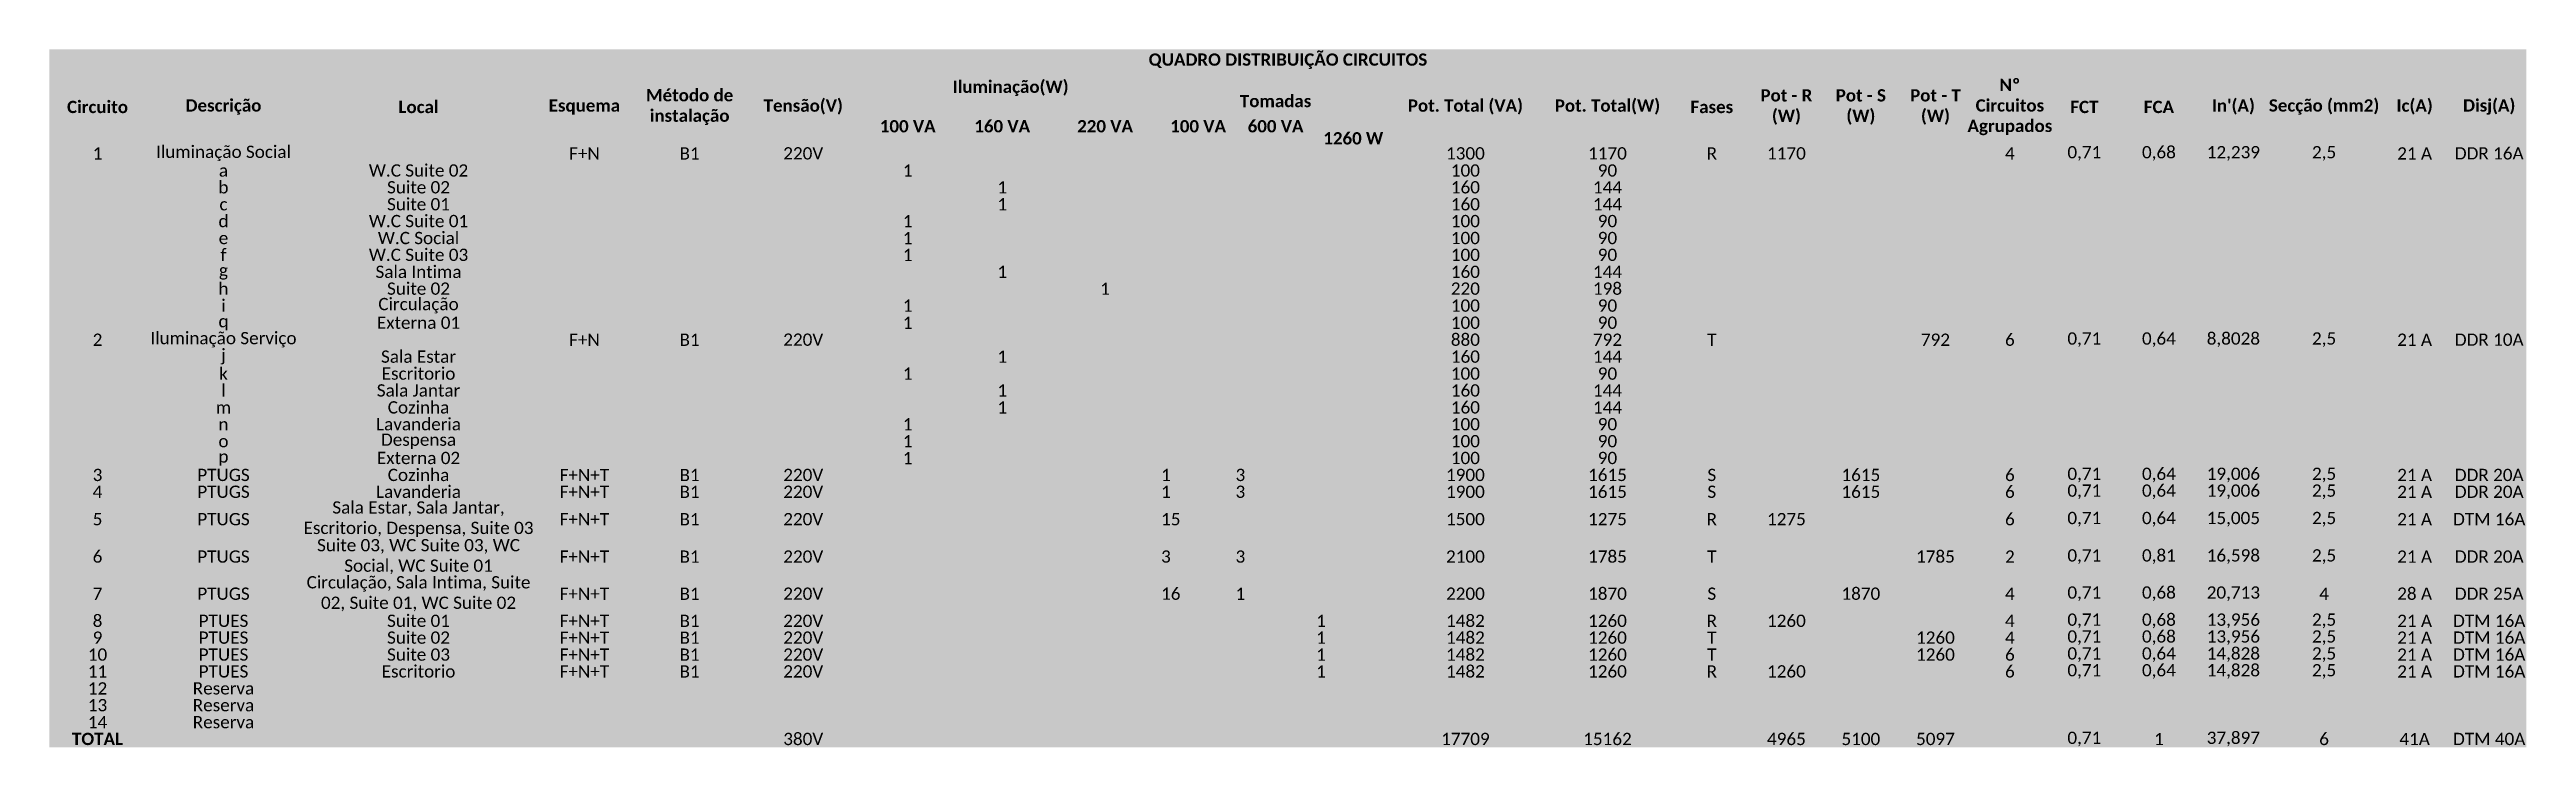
# Model space of a CAD drawing. Header units: millimetres. Extents: x -632.9 to -536.7, y 683.3 to 727.5.
# Drawn here: x -604.23 to -587.16, y 683.69 to 688.5 of the extents above; entities that cross this region are included whole.
import ezdxf

# ---------------------------------------------------------------- set-up
doc = ezdxf.new("R2010")
doc.units = ezdxf.units.MM
doc.header["$MEASUREMENT"] = 0
doc.layers.add('LAYERCOMUM', color=252, linetype='Continuous', lineweight=25)

# ---------------------------------------------------------------- blocks, each defined once
blk = doc.blocks.new('*T101')
at = {"layer": 'LAYERCOMUM', "color": 41, "true_color": 0xffd966, "transparency": 16777216}
for points in [[(0, 0), (0, -0.136), (17.068, 0), (17.068, -0.136)], [(0, -0.136), (0, -0.658), (0.662, -0.136), (0.662, -0.658)], [(0.662, -0.136), (0.662, -0.658), (1.736, -0.136), (1.736, -0.658)], [(1.736, -0.136), (1.736, -0.658), (3.35, -0.136), (3.35, -0.658)], [(3.35, -0.136), (3.35, -0.658), (4.022, -0.136), (4.022, -0.658)], [(4.022, -0.136), (4.022, -0.658), (4.8, -0.136), (4.8, -0.658)], [(4.8, -0.136), (4.8, -0.658), (5.589, -0.136), (5.589, -0.658)], [(5.589, -0.136), (5.589, -0.401), (7.658, -0.136), (7.658, -0.401)], [(7.658, -0.136), (7.658, -0.401), (9.241, -0.136), (9.241, -0.401)], [(9.241, -0.136), (9.241, -0.658), (10.273, -0.136), (10.273, -0.658)], [(10.273, -0.136), (10.273, -0.658), (11.199, -0.136), (11.199, -0.658)], [(11.199, -0.136), (11.199, -0.658), (11.712, -0.136), (11.712, -0.658)], [(11.712, -0.136), (11.712, -0.658), (12.225, -0.136), (12.225, -0.658)], [(12.225, -0.136), (12.225, -0.658), (12.739, -0.136), (12.739, -0.658)], [(12.739, -0.136), (12.739, -0.658), (13.252, -0.136), (13.252, -0.658)], [(13.252, -0.136), (13.252, -0.658), (13.766, -0.136), (13.766, -0.658)], [(13.766, -0.136), (13.766, -0.658), (14.279, -0.136), (14.279, -0.658)], [(14.279, -0.136), (14.279, -0.658), (14.792, -0.136), (14.792, -0.658)], [(14.792, -0.136), (14.792, -0.658), (15.306, -0.136), (15.306, -0.658)], [(15.306, -0.136), (15.306, -0.658), (16.042, -0.136), (16.042, -0.658)], [(16.042, -0.136), (16.042, -0.658), (16.555, -0.136), (16.555, -0.658)], [(16.555, -0.136), (16.555, -0.658), (17.068, -0.136), (17.068, -0.658)], [(5.589, -0.401), (5.589, -0.658), (6.24, -0.401), (6.24, -0.658)], [(6.24, -0.401), (6.24, -0.658), (6.891, -0.401), (6.891, -0.658)], [(6.891, -0.401), (6.891, -0.658), (7.658, -0.401), (7.658, -0.658)], [(7.658, -0.401), (7.658, -0.658), (8.171, -0.401), (8.171, -0.658)], [(8.171, -0.401), (8.171, -0.658), (8.727, -0.401), (8.727, -0.658)], [(8.727, -0.401), (8.727, -0.658), (9.241, -0.401), (9.241, -0.658)]]:
    blk.add_solid(points, dxfattribs=at)
at = {"layer": 'LAYERCOMUM', "color": 7, "true_color": 0xffffff, "transparency": 16777216}
for points in [[(0, -0.658), (0, -0.776), (0.662, -0.658), (0.662, -0.776)], [(0.662, -0.658), (0.662, -0.776), (1.736, -0.658), (1.736, -0.776)], [(1.736, -0.658), (1.736, -0.776), (3.35, -0.658), (3.35, -0.776)], [(3.35, -0.658), (3.35, -0.776), (4.022, -0.658), (4.022, -0.776)], [(4.022, -0.658), (4.022, -0.776), (4.8, -0.658), (4.8, -0.776)], [(4.8, -0.658), (4.8, -0.776), (5.589, -0.658), (5.589, -0.776)], [(5.589, -0.658), (5.589, -0.776), (6.24, -0.658), (6.24, -0.776)], [(6.24, -0.658), (6.24, -0.776), (6.891, -0.658), (6.891, -0.776)], [(6.891, -0.658), (6.891, -0.776), (7.658, -0.658), (7.658, -0.776)], [(7.658, -0.658), (7.658, -0.776), (8.171, -0.658), (8.171, -0.776)], [(8.171, -0.658), (8.171, -0.776), (8.727, -0.658), (8.727, -0.776)], [(8.727, -0.658), (8.727, -0.776), (9.241, -0.658), (9.241, -0.776)], [(9.241, -0.658), (9.241, -0.776), (10.273, -0.658), (10.273, -0.776)], [(10.273, -0.658), (10.273, -0.776), (11.199, -0.658), (11.199, -0.776)], [(11.199, -0.658), (11.199, -0.776), (11.712, -0.658), (11.712, -0.776)], [(11.712, -0.658), (11.712, -0.776), (12.225, -0.658), (12.225, -0.776)], [(12.225, -0.658), (12.225, -0.776), (12.739, -0.658), (12.739, -0.776)], [(12.739, -0.658), (12.739, -0.776), (13.252, -0.658), (13.252, -0.776)], [(13.252, -0.658), (13.252, -0.776), (13.766, -0.658), (13.766, -0.776)], [(13.766, -0.658), (13.766, -0.776), (14.279, -0.658), (14.279, -0.776)], [(14.279, -0.658), (14.279, -0.776), (14.792, -0.658), (14.792, -0.776)], [(14.792, -0.658), (14.792, -0.776), (15.306, -0.658), (15.306, -0.776)], [(15.306, -0.658), (15.306, -0.776), (16.042, -0.658), (16.042, -0.776)], [(16.042, -0.658), (16.042, -0.776), (16.555, -0.658), (16.555, -0.776)], [(16.555, -0.658), (16.555, -0.776), (17.068, -0.658), (17.068, -0.776)], [(0, -0.776), (0, -0.893), (0.662, -0.776), (0.662, -0.893)], [(0.662, -0.776), (0.662, -0.893), (1.736, -0.776), (1.736, -0.893)], [(1.736, -0.776), (1.736, -0.893), (3.35, -0.776), (3.35, -0.893)], [(3.35, -0.776), (3.35, -0.893), (5.589, -0.776), (5.589, -0.893)], [(5.589, -0.776), (5.589, -0.893), (6.24, -0.776), (6.24, -0.893)], [(6.24, -0.776), (6.24, -0.893), (6.891, -0.776), (6.891, -0.893)], [(6.891, -0.776), (6.891, -0.893), (7.658, -0.776), (7.658, -0.893)], [(7.658, -0.776), (7.658, -0.893), (8.171, -0.776), (8.171, -0.893)], [(8.171, -0.776), (8.171, -0.893), (8.727, -0.776), (8.727, -0.893)], [(8.727, -0.776), (8.727, -0.893), (9.241, -0.776), (9.241, -0.893)], [(9.241, -0.776), (9.241, -0.893), (10.273, -0.776), (10.273, -0.893)], [(10.273, -0.776), (10.273, -0.893), (11.199, -0.776), (11.199, -0.893)], [(11.199, -0.776), (11.199, -0.893), (11.712, -0.776), (11.712, -0.893)], [(11.712, -0.776), (11.712, -0.893), (12.225, -0.776), (12.225, -0.893)], [(12.225, -0.776), (12.225, -0.893), (12.739, -0.776), (12.739, -0.893)], [(12.739, -0.776), (12.739, -0.893), (13.252, -0.776), (13.252, -0.893)], [(13.252, -0.776), (13.252, -0.893), (13.766, -0.776), (13.766, -0.893)], [(13.766, -0.776), (13.766, -0.893), (14.279, -0.776), (14.279, -0.893)], [(14.279, -0.776), (14.279, -0.893), (14.792, -0.776), (14.792, -0.893)], [(14.792, -0.776), (14.792, -0.893), (15.306, -0.776), (15.306, -0.893)], [(15.306, -0.776), (15.306, -0.893), (16.042, -0.776), (16.042, -0.893)], [(16.042, -0.776), (16.042, -0.893), (16.555, -0.776), (16.555, -0.893)], [(16.555, -0.776), (16.555, -0.893), (17.068, -0.776), (17.068, -0.893)], [(0, -0.893), (0, -1.009), (0.662, -0.893), (0.662, -1.009)], [(0, -1.009), (0, -1.126), (0.662, -1.009), (0.662, -1.126)], [(0.662, -0.893), (0.662, -1.009), (1.736, -0.893), (1.736, -1.009)], [(0.662, -1.009), (0.662, -1.126), (1.736, -1.009), (1.736, -1.126)], [(1.736, -0.893), (1.736, -1.009), (3.35, -0.893), (3.35, -1.009)], [(1.736, -1.009), (1.736, -1.126), (3.35, -1.009), (3.35, -1.126)], [(3.35, -0.893), (3.35, -1.009), (5.589, -0.893), (5.589, -1.009)], [(3.35, -1.009), (3.35, -1.126), (5.589, -1.009), (5.589, -1.126)], [(5.589, -0.893), (5.589, -1.009), (6.24, -0.893), (6.24, -1.009)], [(5.589, -1.009), (5.589, -1.126), (6.24, -1.009), (6.24, -1.126)], [(6.24, -0.893), (6.24, -1.009), (6.891, -0.893), (6.891, -1.009)], [(6.24, -1.009), (6.24, -1.126), (6.891, -1.009), (6.891, -1.126)], [(6.891, -0.893), (6.891, -1.009), (7.658, -0.893), (7.658, -1.009)], [(6.891, -1.009), (6.891, -1.126), (7.658, -1.009), (7.658, -1.126)], [(7.658, -0.893), (7.658, -1.009), (8.171, -0.893), (8.171, -1.009)], [(7.658, -1.009), (7.658, -1.126), (8.171, -1.009), (8.171, -1.126)], [(8.171, -0.893), (8.171, -1.009), (8.727, -0.893), (8.727, -1.009)], [(8.171, -1.009), (8.171, -1.126), (8.727, -1.009), (8.727, -1.126)], [(8.727, -0.893), (8.727, -1.009), (9.241, -0.893), (9.241, -1.009)], [(8.727, -1.009), (8.727, -1.126), (9.241, -1.009), (9.241, -1.126)], [(9.241, -0.893), (9.241, -1.009), (10.273, -0.893), (10.273, -1.009)], [(9.241, -1.009), (9.241, -1.126), (10.273, -1.009), (10.273, -1.126)], [(10.273, -0.893), (10.273, -1.009), (11.199, -0.893), (11.199, -1.009)], [(10.273, -1.009), (10.273, -1.126), (11.199, -1.009), (11.199, -1.126)], [(11.199, -0.893), (11.199, -1.009), (11.712, -0.893), (11.712, -1.009)], [(11.199, -1.009), (11.199, -1.126), (11.712, -1.009), (11.712, -1.126)], [(11.712, -0.893), (11.712, -1.009), (12.225, -0.893), (12.225, -1.009)], [(11.712, -1.009), (11.712, -1.126), (12.225, -1.009), (12.225, -1.126)], [(12.225, -0.893), (12.225, -1.009), (12.739, -0.893), (12.739, -1.009)], [(12.225, -1.009), (12.225, -1.126), (12.739, -1.009), (12.739, -1.126)], [(12.739, -0.893), (12.739, -1.009), (13.252, -0.893), (13.252, -1.009)], [(12.739, -1.009), (12.739, -1.126), (13.252, -1.009), (13.252, -1.126)], [(13.252, -0.893), (13.252, -1.009), (13.766, -0.893), (13.766, -1.009)], [(13.252, -1.009), (13.252, -1.126), (13.766, -1.009), (13.766, -1.126)], [(13.766, -0.893), (13.766, -1.009), (14.279, -0.893), (14.279, -1.009)], [(13.766, -1.009), (13.766, -1.126), (14.279, -1.009), (14.279, -1.126)], [(14.279, -0.893), (14.279, -1.009), (14.792, -0.893), (14.792, -1.009)], [(14.279, -1.009), (14.279, -1.126), (14.792, -1.009), (14.792, -1.126)], [(14.792, -0.893), (14.792, -1.009), (15.306, -0.893), (15.306, -1.009)], [(14.792, -1.009), (14.792, -1.126), (15.306, -1.009), (15.306, -1.126)], [(15.306, -0.893), (15.306, -1.009), (16.042, -0.893), (16.042, -1.009)], [(15.306, -1.009), (15.306, -1.126), (16.042, -1.009), (16.042, -1.126)], [(16.042, -0.893), (16.042, -1.009), (16.555, -0.893), (16.555, -1.009)], [(16.042, -1.009), (16.042, -1.126), (16.555, -1.009), (16.555, -1.126)], [(16.555, -0.893), (16.555, -1.009), (17.068, -0.893), (17.068, -1.009)], [(16.555, -1.009), (16.555, -1.126), (17.068, -1.009), (17.068, -1.126)], [(0, -1.126), (0, -1.242), (0.662, -1.126), (0.662, -1.242)], [(0.662, -1.126), (0.662, -1.242), (1.736, -1.126), (1.736, -1.242)], [(1.736, -1.126), (1.736, -1.242), (3.35, -1.126), (3.35, -1.242)], [(3.35, -1.126), (3.35, -1.242), (5.589, -1.126), (5.589, -1.242)], [(5.589, -1.126), (5.589, -1.242), (6.24, -1.126), (6.24, -1.242)], [(6.24, -1.126), (6.24, -1.242), (6.891, -1.126), (6.891, -1.242)], [(6.891, -1.126), (6.891, -1.242), (7.658, -1.126), (7.658, -1.242)], [(7.658, -1.126), (7.658, -1.242), (8.171, -1.126), (8.171, -1.242)], [(8.171, -1.126), (8.171, -1.242), (8.727, -1.126), (8.727, -1.242)], [(8.727, -1.126), (8.727, -1.242), (9.241, -1.126), (9.241, -1.242)], [(9.241, -1.126), (9.241, -1.242), (10.273, -1.126), (10.273, -1.242)], [(10.273, -1.126), (10.273, -1.242), (11.199, -1.126), (11.199, -1.242)], [(11.199, -1.126), (11.199, -1.242), (11.712, -1.126), (11.712, -1.242)], [(11.712, -1.126), (11.712, -1.242), (12.225, -1.126), (12.225, -1.242)], [(12.225, -1.126), (12.225, -1.242), (12.739, -1.126), (12.739, -1.242)], [(12.739, -1.126), (12.739, -1.242), (13.252, -1.126), (13.252, -1.242)], [(13.252, -1.126), (13.252, -1.242), (13.766, -1.126), (13.766, -1.242)], [(13.766, -1.126), (13.766, -1.242), (14.279, -1.126), (14.279, -1.242)], [(14.279, -1.126), (14.279, -1.242), (14.792, -1.126), (14.792, -1.242)], [(14.792, -1.126), (14.792, -1.242), (15.306, -1.126), (15.306, -1.242)], [(15.306, -1.126), (15.306, -1.242), (16.042, -1.126), (16.042, -1.242)], [(16.042, -1.126), (16.042, -1.242), (16.555, -1.126), (16.555, -1.242)], [(16.555, -1.126), (16.555, -1.242), (17.068, -1.126), (17.068, -1.242)], [(0, -1.242), (0, -1.359), (0.662, -1.242), (0.662, -1.359)], [(0, -1.359), (0, -1.475), (0.662, -1.359), (0.662, -1.475)], [(0.662, -1.242), (0.662, -1.359), (1.736, -1.242), (1.736, -1.359)], [(0.662, -1.359), (0.662, -1.475), (1.736, -1.359), (1.736, -1.475)], [(1.736, -1.242), (1.736, -1.359), (3.35, -1.242), (3.35, -1.359)], [(1.736, -1.359), (1.736, -1.475), (3.35, -1.359), (3.35, -1.475)], [(3.35, -1.242), (3.35, -1.359), (5.589, -1.242), (5.589, -1.359)], [(3.35, -1.359), (3.35, -1.475), (5.589, -1.359), (5.589, -1.475)], [(5.589, -1.242), (5.589, -1.359), (6.24, -1.242), (6.24, -1.359)], [(5.589, -1.359), (5.589, -1.475), (6.24, -1.359), (6.24, -1.475)], [(6.24, -1.242), (6.24, -1.359), (6.891, -1.242), (6.891, -1.359)], [(6.24, -1.359), (6.24, -1.475), (6.891, -1.359), (6.891, -1.475)], [(6.891, -1.242), (6.891, -1.359), (7.658, -1.242), (7.658, -1.359)], [(6.891, -1.359), (6.891, -1.475), (7.658, -1.359), (7.658, -1.475)], [(7.658, -1.242), (7.658, -1.359), (8.171, -1.242), (8.171, -1.359)], [(7.658, -1.359), (7.658, -1.475), (8.171, -1.359), (8.171, -1.475)], [(8.171, -1.242), (8.171, -1.359), (8.727, -1.242), (8.727, -1.359)], [(8.171, -1.359), (8.171, -1.475), (8.727, -1.359), (8.727, -1.475)], [(8.727, -1.242), (8.727, -1.359), (9.241, -1.242), (9.241, -1.359)], [(8.727, -1.359), (8.727, -1.475), (9.241, -1.359), (9.241, -1.475)], [(9.241, -1.242), (9.241, -1.359), (10.273, -1.242), (10.273, -1.359)], [(9.241, -1.359), (9.241, -1.475), (10.273, -1.359), (10.273, -1.475)], [(10.273, -1.242), (10.273, -1.359), (11.199, -1.242), (11.199, -1.359)], [(10.273, -1.359), (10.273, -1.475), (11.199, -1.359), (11.199, -1.475)], [(11.199, -1.242), (11.199, -1.359), (11.712, -1.242), (11.712, -1.359)], [(11.199, -1.359), (11.199, -1.475), (11.712, -1.359), (11.712, -1.475)], [(11.712, -1.242), (11.712, -1.359), (12.225, -1.242), (12.225, -1.359)], [(11.712, -1.359), (11.712, -1.475), (12.225, -1.359), (12.225, -1.475)], [(12.225, -1.242), (12.225, -1.359), (12.739, -1.242), (12.739, -1.359)], [(12.225, -1.359), (12.225, -1.475), (12.739, -1.359), (12.739, -1.475)], [(12.739, -1.242), (12.739, -1.359), (13.252, -1.242), (13.252, -1.359)], [(12.739, -1.359), (12.739, -1.475), (13.252, -1.359), (13.252, -1.475)], [(13.252, -1.242), (13.252, -1.359), (13.766, -1.242), (13.766, -1.359)], [(13.252, -1.359), (13.252, -1.475), (13.766, -1.359), (13.766, -1.475)], [(13.766, -1.242), (13.766, -1.359), (14.279, -1.242), (14.279, -1.359)], [(13.766, -1.359), (13.766, -1.475), (14.279, -1.359), (14.279, -1.475)], [(14.279, -1.242), (14.279, -1.359), (14.792, -1.242), (14.792, -1.359)], [(14.279, -1.359), (14.279, -1.475), (14.792, -1.359), (14.792, -1.475)], [(14.792, -1.242), (14.792, -1.359), (15.306, -1.242), (15.306, -1.359)], [(14.792, -1.359), (14.792, -1.475), (15.306, -1.359), (15.306, -1.475)], [(15.306, -1.242), (15.306, -1.359), (16.042, -1.242), (16.042, -1.359)], [(15.306, -1.359), (15.306, -1.475), (16.042, -1.359), (16.042, -1.475)], [(16.042, -1.242), (16.042, -1.359), (16.555, -1.242), (16.555, -1.359)], [(16.042, -1.359), (16.042, -1.475), (16.555, -1.359), (16.555, -1.475)], [(16.555, -1.242), (16.555, -1.359), (17.068, -1.242), (17.068, -1.359)], [(16.555, -1.359), (16.555, -1.475), (17.068, -1.359), (17.068, -1.475)], [(0, -1.475), (0, -1.592), (0.662, -1.475), (0.662, -1.592)], [(0.662, -1.475), (0.662, -1.592), (1.736, -1.475), (1.736, -1.592)], [(1.736, -1.475), (1.736, -1.592), (3.35, -1.475), (3.35, -1.592)], [(3.35, -1.475), (3.35, -1.592), (5.589, -1.475), (5.589, -1.592)], [(5.589, -1.475), (5.589, -1.592), (6.24, -1.475), (6.24, -1.592)], [(6.24, -1.475), (6.24, -1.592), (6.891, -1.475), (6.891, -1.592)], [(6.891, -1.475), (6.891, -1.592), (7.658, -1.475), (7.658, -1.592)], [(7.658, -1.475), (7.658, -1.592), (8.171, -1.475), (8.171, -1.592)], [(8.171, -1.475), (8.171, -1.592), (8.727, -1.475), (8.727, -1.592)], [(8.727, -1.475), (8.727, -1.592), (9.241, -1.475), (9.241, -1.592)], [(9.241, -1.475), (9.241, -1.592), (10.273, -1.475), (10.273, -1.592)], [(10.273, -1.475), (10.273, -1.592), (11.199, -1.475), (11.199, -1.592)], [(11.199, -1.475), (11.199, -1.592), (11.712, -1.475), (11.712, -1.592)], [(11.712, -1.475), (11.712, -1.592), (12.225, -1.475), (12.225, -1.592)], [(12.225, -1.475), (12.225, -1.592), (12.739, -1.475), (12.739, -1.592)], [(12.739, -1.475), (12.739, -1.592), (13.252, -1.475), (13.252, -1.592)], [(13.252, -1.475), (13.252, -1.592), (13.766, -1.475), (13.766, -1.592)], [(13.766, -1.475), (13.766, -1.592), (14.279, -1.475), (14.279, -1.592)], [(14.279, -1.475), (14.279, -1.592), (14.792, -1.475), (14.792, -1.592)], [(14.792, -1.475), (14.792, -1.592), (15.306, -1.475), (15.306, -1.592)], [(15.306, -1.475), (15.306, -1.592), (16.042, -1.475), (16.042, -1.592)], [(16.042, -1.475), (16.042, -1.592), (16.555, -1.475), (16.555, -1.592)], [(16.555, -1.475), (16.555, -1.592), (17.068, -1.475), (17.068, -1.592)], [(0, -1.592), (0, -1.708), (0.662, -1.592), (0.662, -1.708)], [(0.662, -1.592), (0.662, -1.708), (1.736, -1.592), (1.736, -1.708)], [(1.736, -1.592), (1.736, -1.708), (3.35, -1.592), (3.35, -1.708)], [(3.35, -1.592), (3.35, -1.708), (5.589, -1.592), (5.589, -1.708)], [(5.589, -1.592), (5.589, -1.708), (6.24, -1.592), (6.24, -1.708)], [(6.24, -1.592), (6.24, -1.708), (6.891, -1.592), (6.891, -1.708)], [(6.891, -1.592), (6.891, -1.708), (7.658, -1.592), (7.658, -1.708)], [(7.658, -1.592), (7.658, -1.708), (8.171, -1.592), (8.171, -1.708)], [(8.171, -1.592), (8.171, -1.708), (8.727, -1.592), (8.727, -1.708)], [(8.727, -1.592), (8.727, -1.708), (9.241, -1.592), (9.241, -1.708)], [(9.241, -1.592), (9.241, -1.708), (10.273, -1.592), (10.273, -1.708)], [(10.273, -1.592), (10.273, -1.708), (11.199, -1.592), (11.199, -1.708)], [(11.199, -1.592), (11.199, -1.708), (11.712, -1.592), (11.712, -1.708)], [(11.712, -1.592), (11.712, -1.708), (12.225, -1.592), (12.225, -1.708)], [(12.225, -1.592), (12.225, -1.708), (12.739, -1.592), (12.739, -1.708)], [(12.739, -1.592), (12.739, -1.708), (13.252, -1.592), (13.252, -1.708)], [(13.252, -1.592), (13.252, -1.708), (13.766, -1.592), (13.766, -1.708)], [(13.766, -1.592), (13.766, -1.708), (14.279, -1.592), (14.279, -1.708)], [(14.279, -1.592), (14.279, -1.708), (14.792, -1.592), (14.792, -1.708)], [(14.792, -1.592), (14.792, -1.708), (15.306, -1.592), (15.306, -1.708)], [(15.306, -1.592), (15.306, -1.708), (16.042, -1.592), (16.042, -1.708)], [(16.042, -1.592), (16.042, -1.708), (16.555, -1.592), (16.555, -1.708)], [(16.555, -1.592), (16.555, -1.708), (17.068, -1.592), (17.068, -1.708)], [(0, -1.708), (0, -1.826), (0.662, -1.708), (0.662, -1.826)], [(0, -1.826), (0, -1.943), (0.662, -1.826), (0.662, -1.943)], [(0.662, -1.708), (0.662, -1.826), (1.736, -1.708), (1.736, -1.826)], [(0.662, -1.826), (0.662, -1.943), (1.736, -1.826), (1.736, -1.943)], [(1.736, -1.708), (1.736, -1.826), (3.35, -1.708), (3.35, -1.826)], [(1.736, -1.826), (1.736, -1.943), (3.35, -1.826), (3.35, -1.943)], [(3.35, -1.708), (3.35, -1.826), (5.589, -1.708), (5.589, -1.826)], [(3.35, -1.826), (3.35, -1.943), (5.589, -1.826), (5.589, -1.943)], [(5.589, -1.708), (5.589, -1.826), (6.24, -1.708), (6.24, -1.826)], [(5.589, -1.826), (5.589, -1.943), (6.24, -1.826), (6.24, -1.943)], [(6.24, -1.708), (6.24, -1.826), (6.891, -1.708), (6.891, -1.826)], [(6.24, -1.826), (6.24, -1.943), (6.891, -1.826), (6.891, -1.943)], [(6.891, -1.708), (6.891, -1.826), (7.658, -1.708), (7.658, -1.826)], [(6.891, -1.826), (6.891, -1.943), (7.658, -1.826), (7.658, -1.943)], [(7.658, -1.708), (7.658, -1.826), (8.171, -1.708), (8.171, -1.826)], [(7.658, -1.826), (7.658, -1.943), (8.171, -1.826), (8.171, -1.943)], [(8.171, -1.708), (8.171, -1.826), (8.727, -1.708), (8.727, -1.826)], [(8.171, -1.826), (8.171, -1.943), (8.727, -1.826), (8.727, -1.943)], [(8.727, -1.708), (8.727, -1.826), (9.241, -1.708), (9.241, -1.826)], [(8.727, -1.826), (8.727, -1.943), (9.241, -1.826), (9.241, -1.943)], [(9.241, -1.708), (9.241, -1.826), (10.273, -1.708), (10.273, -1.826)], [(9.241, -1.826), (9.241, -1.943), (10.273, -1.826), (10.273, -1.943)], [(10.273, -1.708), (10.273, -1.826), (11.199, -1.708), (11.199, -1.826)], [(10.273, -1.826), (10.273, -1.943), (11.199, -1.826), (11.199, -1.943)], [(11.199, -1.708), (11.199, -1.826), (11.712, -1.708), (11.712, -1.826)], [(11.199, -1.826), (11.199, -1.943), (11.712, -1.826), (11.712, -1.943)], [(11.712, -1.708), (11.712, -1.826), (12.225, -1.708), (12.225, -1.826)], [(11.712, -1.826), (11.712, -1.943), (12.225, -1.826), (12.225, -1.943)], [(12.225, -1.708), (12.225, -1.826), (12.739, -1.708), (12.739, -1.826)], [(12.225, -1.826), (12.225, -1.943), (12.739, -1.826), (12.739, -1.943)], [(12.739, -1.708), (12.739, -1.826), (13.252, -1.708), (13.252, -1.826)], [(12.739, -1.826), (12.739, -1.943), (13.252, -1.826), (13.252, -1.943)], [(13.252, -1.708), (13.252, -1.826), (13.766, -1.708), (13.766, -1.826)], [(13.252, -1.826), (13.252, -1.943), (13.766, -1.826), (13.766, -1.943)], [(13.766, -1.708), (13.766, -1.826), (14.279, -1.708), (14.279, -1.826)], [(13.766, -1.826), (13.766, -1.943), (14.279, -1.826), (14.279, -1.943)], [(14.279, -1.708), (14.279, -1.826), (14.792, -1.708), (14.792, -1.826)], [(14.279, -1.826), (14.279, -1.943), (14.792, -1.826), (14.792, -1.943)], [(14.792, -1.708), (14.792, -1.826), (15.306, -1.708), (15.306, -1.826)], [(14.792, -1.826), (14.792, -1.943), (15.306, -1.826), (15.306, -1.943)], [(15.306, -1.708), (15.306, -1.826), (16.042, -1.708), (16.042, -1.826)], [(15.306, -1.826), (15.306, -1.943), (16.042, -1.826), (16.042, -1.943)], [(16.042, -1.708), (16.042, -1.826), (16.555, -1.708), (16.555, -1.826)], [(16.042, -1.826), (16.042, -1.943), (16.555, -1.826), (16.555, -1.943)], [(16.555, -1.708), (16.555, -1.826), (17.068, -1.708), (17.068, -1.826)], [(16.555, -1.826), (16.555, -1.943), (17.068, -1.826), (17.068, -1.943)], [(0, -1.943), (0, -2.061), (0.662, -1.943), (0.662, -2.061)], [(0.662, -1.943), (0.662, -2.061), (1.736, -1.943), (1.736, -2.061)], [(1.736, -1.943), (1.736, -2.061), (3.35, -1.943), (3.35, -2.061)], [(3.35, -1.943), (3.35, -2.061), (4.022, -1.943), (4.022, -2.061)], [(4.022, -1.943), (4.022, -2.061), (4.8, -1.943), (4.8, -2.061)], [(4.8, -1.943), (4.8, -2.061), (5.589, -1.943), (5.589, -2.061)], [(5.589, -1.943), (5.589, -2.061), (6.24, -1.943), (6.24, -2.061)], [(6.24, -1.943), (6.24, -2.061), (6.891, -1.943), (6.891, -2.061)], [(6.891, -1.943), (6.891, -2.061), (7.658, -1.943), (7.658, -2.061)], [(7.658, -1.943), (7.658, -2.061), (8.171, -1.943), (8.171, -2.061)], [(8.171, -1.943), (8.171, -2.061), (8.727, -1.943), (8.727, -2.061)], [(8.727, -1.943), (8.727, -2.061), (9.241, -1.943), (9.241, -2.061)], [(9.241, -1.943), (9.241, -2.061), (10.273, -1.943), (10.273, -2.061)], [(10.273, -1.943), (10.273, -2.061), (11.199, -1.943), (11.199, -2.061)], [(11.199, -1.943), (11.199, -2.061), (11.712, -1.943), (11.712, -2.061)], [(11.712, -1.943), (11.712, -2.061), (12.225, -1.943), (12.225, -2.061)], [(12.225, -1.943), (12.225, -2.061), (12.739, -1.943), (12.739, -2.061)], [(12.739, -1.943), (12.739, -2.061), (13.252, -1.943), (13.252, -2.061)], [(13.252, -1.943), (13.252, -2.061), (13.766, -1.943), (13.766, -2.061)], [(13.766, -1.943), (13.766, -2.061), (14.279, -1.943), (14.279, -2.061)], [(14.279, -1.943), (14.279, -2.061), (14.792, -1.943), (14.792, -2.061)], [(14.792, -1.943), (14.792, -2.061), (15.306, -1.943), (15.306, -2.061)], [(15.306, -1.943), (15.306, -2.061), (16.042, -1.943), (16.042, -2.061)], [(16.042, -1.943), (16.042, -2.061), (16.555, -1.943), (16.555, -2.061)], [(16.555, -1.943), (16.555, -2.061), (17.068, -1.943), (17.068, -2.061)], [(0, -2.061), (0, -2.177), (0.662, -2.061), (0.662, -2.177)], [(0, -2.177), (0, -2.294), (0.662, -2.177), (0.662, -2.294)], [(0.662, -2.061), (0.662, -2.177), (1.736, -2.061), (1.736, -2.177)], [(0.662, -2.177), (0.662, -2.294), (1.736, -2.177), (1.736, -2.294)], [(1.736, -2.061), (1.736, -2.177), (3.35, -2.061), (3.35, -2.177)], [(1.736, -2.177), (1.736, -2.294), (3.35, -2.177), (3.35, -2.294)], [(3.35, -2.061), (3.35, -2.177), (5.589, -2.061), (5.589, -2.177)], [(3.35, -2.177), (3.35, -2.294), (5.589, -2.177), (5.589, -2.294)], [(5.589, -2.061), (5.589, -2.177), (6.24, -2.061), (6.24, -2.177)], [(5.589, -2.177), (5.589, -2.294), (6.24, -2.177), (6.24, -2.294)], [(6.24, -2.061), (6.24, -2.177), (6.891, -2.061), (6.891, -2.177)], [(6.24, -2.177), (6.24, -2.294), (6.891, -2.177), (6.891, -2.294)], [(6.891, -2.061), (6.891, -2.177), (7.658, -2.061), (7.658, -2.177)], [(6.891, -2.177), (6.891, -2.294), (7.658, -2.177), (7.658, -2.294)], [(7.658, -2.061), (7.658, -2.177), (8.171, -2.061), (8.171, -2.177)], [(7.658, -2.177), (7.658, -2.294), (8.171, -2.177), (8.171, -2.294)], [(8.171, -2.061), (8.171, -2.177), (8.727, -2.061), (8.727, -2.177)], [(8.171, -2.177), (8.171, -2.294), (8.727, -2.177), (8.727, -2.294)], [(8.727, -2.061), (8.727, -2.177), (9.241, -2.061), (9.241, -2.177)], [(8.727, -2.177), (8.727, -2.294), (9.241, -2.177), (9.241, -2.294)], [(9.241, -2.061), (9.241, -2.177), (10.273, -2.061), (10.273, -2.177)], [(9.241, -2.177), (9.241, -2.294), (10.273, -2.177), (10.273, -2.294)], [(10.273, -2.061), (10.273, -2.177), (11.199, -2.061), (11.199, -2.177)], [(10.273, -2.177), (10.273, -2.294), (11.199, -2.177), (11.199, -2.294)], [(11.199, -2.061), (11.199, -2.177), (11.712, -2.061), (11.712, -2.177)], [(11.199, -2.177), (11.199, -2.294), (11.712, -2.177), (11.712, -2.294)], [(11.712, -2.061), (11.712, -2.177), (12.225, -2.061), (12.225, -2.177)], [(11.712, -2.177), (11.712, -2.294), (12.225, -2.177), (12.225, -2.294)], [(12.225, -2.061), (12.225, -2.177), (12.739, -2.061), (12.739, -2.177)], [(12.225, -2.177), (12.225, -2.294), (12.739, -2.177), (12.739, -2.294)], [(12.739, -2.061), (12.739, -2.177), (13.252, -2.061), (13.252, -2.177)], [(12.739, -2.177), (12.739, -2.294), (13.252, -2.177), (13.252, -2.294)], [(13.252, -2.061), (13.252, -2.177), (13.766, -2.061), (13.766, -2.177)], [(13.252, -2.177), (13.252, -2.294), (13.766, -2.177), (13.766, -2.294)], [(13.766, -2.061), (13.766, -2.177), (14.279, -2.061), (14.279, -2.177)], [(13.766, -2.177), (13.766, -2.294), (14.279, -2.177), (14.279, -2.294)], [(14.279, -2.061), (14.279, -2.177), (14.792, -2.061), (14.792, -2.177)], [(14.279, -2.177), (14.279, -2.294), (14.792, -2.177), (14.792, -2.294)], [(14.792, -2.061), (14.792, -2.177), (15.306, -2.061), (15.306, -2.177)], [(14.792, -2.177), (14.792, -2.294), (15.306, -2.177), (15.306, -2.294)], [(15.306, -2.061), (15.306, -2.177), (16.042, -2.061), (16.042, -2.177)], [(15.306, -2.177), (15.306, -2.294), (16.042, -2.177), (16.042, -2.294)], [(16.042, -2.061), (16.042, -2.177), (16.555, -2.061), (16.555, -2.177)], [(16.042, -2.177), (16.042, -2.294), (16.555, -2.177), (16.555, -2.294)], [(16.555, -2.061), (16.555, -2.177), (17.068, -2.061), (17.068, -2.177)], [(16.555, -2.177), (16.555, -2.294), (17.068, -2.177), (17.068, -2.294)], [(0, -2.294), (0, -2.41), (0.662, -2.294), (0.662, -2.41)], [(0.662, -2.294), (0.662, -2.41), (1.736, -2.294), (1.736, -2.41)], [(1.736, -2.294), (1.736, -2.41), (3.35, -2.294), (3.35, -2.41)], [(3.35, -2.294), (3.35, -2.41), (5.589, -2.294), (5.589, -2.41)], [(5.589, -2.294), (5.589, -2.41), (6.24, -2.294), (6.24, -2.41)], [(6.24, -2.294), (6.24, -2.41), (6.891, -2.294), (6.891, -2.41)], [(6.891, -2.294), (6.891, -2.41), (7.658, -2.294), (7.658, -2.41)], [(7.658, -2.294), (7.658, -2.41), (8.171, -2.294), (8.171, -2.41)], [(8.171, -2.294), (8.171, -2.41), (8.727, -2.294), (8.727, -2.41)], [(8.727, -2.294), (8.727, -2.41), (9.241, -2.294), (9.241, -2.41)], [(9.241, -2.294), (9.241, -2.41), (10.273, -2.294), (10.273, -2.41)], [(10.273, -2.294), (10.273, -2.41), (11.199, -2.294), (11.199, -2.41)], [(11.199, -2.294), (11.199, -2.41), (11.712, -2.294), (11.712, -2.41)], [(11.712, -2.294), (11.712, -2.41), (12.225, -2.294), (12.225, -2.41)], [(12.225, -2.294), (12.225, -2.41), (12.739, -2.294), (12.739, -2.41)], [(12.739, -2.294), (12.739, -2.41), (13.252, -2.294), (13.252, -2.41)], [(13.252, -2.294), (13.252, -2.41), (13.766, -2.294), (13.766, -2.41)], [(13.766, -2.294), (13.766, -2.41), (14.279, -2.294), (14.279, -2.41)], [(14.279, -2.294), (14.279, -2.41), (14.792, -2.294), (14.792, -2.41)], [(14.792, -2.294), (14.792, -2.41), (15.306, -2.294), (15.306, -2.41)], [(15.306, -2.294), (15.306, -2.41), (16.042, -2.294), (16.042, -2.41)], [(16.042, -2.294), (16.042, -2.41), (16.555, -2.294), (16.555, -2.41)], [(16.555, -2.294), (16.555, -2.41), (17.068, -2.294), (17.068, -2.41)], [(0, -2.41), (0, -2.527), (0.662, -2.41), (0.662, -2.527)], [(0, -2.527), (0, -2.643), (0.662, -2.527), (0.662, -2.643)], [(0.662, -2.41), (0.662, -2.527), (1.736, -2.41), (1.736, -2.527)], [(0.662, -2.527), (0.662, -2.643), (1.736, -2.527), (1.736, -2.643)], [(1.736, -2.41), (1.736, -2.527), (3.35, -2.41), (3.35, -2.527)], [(1.736, -2.527), (1.736, -2.643), (3.35, -2.527), (3.35, -2.643)], [(3.35, -2.41), (3.35, -2.527), (5.589, -2.41), (5.589, -2.527)], [(3.35, -2.527), (3.35, -2.643), (5.589, -2.527), (5.589, -2.643)], [(5.589, -2.41), (5.589, -2.527), (6.24, -2.41), (6.24, -2.527)], [(5.589, -2.527), (5.589, -2.643), (6.24, -2.527), (6.24, -2.643)], [(6.24, -2.41), (6.24, -2.527), (6.891, -2.41), (6.891, -2.527)], [(6.24, -2.527), (6.24, -2.643), (6.891, -2.527), (6.891, -2.643)], [(6.891, -2.41), (6.891, -2.527), (7.658, -2.41), (7.658, -2.527)], [(6.891, -2.527), (6.891, -2.643), (7.658, -2.527), (7.658, -2.643)], [(7.658, -2.41), (7.658, -2.527), (8.171, -2.41), (8.171, -2.527)], [(7.658, -2.527), (7.658, -2.643), (8.171, -2.527), (8.171, -2.643)], [(8.171, -2.41), (8.171, -2.527), (8.727, -2.41), (8.727, -2.527)], [(8.171, -2.527), (8.171, -2.643), (8.727, -2.527), (8.727, -2.643)], [(8.727, -2.41), (8.727, -2.527), (9.241, -2.41), (9.241, -2.527)], [(8.727, -2.527), (8.727, -2.643), (9.241, -2.527), (9.241, -2.643)], [(9.241, -2.41), (9.241, -2.527), (10.273, -2.41), (10.273, -2.527)], [(9.241, -2.527), (9.241, -2.643), (10.273, -2.527), (10.273, -2.643)], [(10.273, -2.41), (10.273, -2.527), (11.199, -2.41), (11.199, -2.527)], [(10.273, -2.527), (10.273, -2.643), (11.199, -2.527), (11.199, -2.643)], [(11.199, -2.41), (11.199, -2.527), (11.712, -2.41), (11.712, -2.527)], [(11.199, -2.527), (11.199, -2.643), (11.712, -2.527), (11.712, -2.643)], [(11.712, -2.41), (11.712, -2.527), (12.225, -2.41), (12.225, -2.527)], [(11.712, -2.527), (11.712, -2.643), (12.225, -2.527), (12.225, -2.643)], [(12.225, -2.41), (12.225, -2.527), (12.739, -2.41), (12.739, -2.527)], [(12.225, -2.527), (12.225, -2.643), (12.739, -2.527), (12.739, -2.643)], [(12.739, -2.41), (12.739, -2.527), (13.252, -2.41), (13.252, -2.527)], [(12.739, -2.527), (12.739, -2.643), (13.252, -2.527), (13.252, -2.643)], [(13.252, -2.41), (13.252, -2.527), (13.766, -2.41), (13.766, -2.527)], [(13.252, -2.527), (13.252, -2.643), (13.766, -2.527), (13.766, -2.643)], [(13.766, -2.41), (13.766, -2.527), (14.279, -2.41), (14.279, -2.527)], [(13.766, -2.527), (13.766, -2.643), (14.279, -2.527), (14.279, -2.643)], [(14.279, -2.41), (14.279, -2.527), (14.792, -2.41), (14.792, -2.527)], [(14.279, -2.527), (14.279, -2.643), (14.792, -2.527), (14.792, -2.643)], [(14.792, -2.41), (14.792, -2.527), (15.306, -2.41), (15.306, -2.527)], [(14.792, -2.527), (14.792, -2.643), (15.306, -2.527), (15.306, -2.643)], [(15.306, -2.41), (15.306, -2.527), (16.042, -2.41), (16.042, -2.527)], [(15.306, -2.527), (15.306, -2.643), (16.042, -2.527), (16.042, -2.643)], [(16.042, -2.41), (16.042, -2.527), (16.555, -2.41), (16.555, -2.527)], [(16.042, -2.527), (16.042, -2.643), (16.555, -2.527), (16.555, -2.643)], [(16.555, -2.41), (16.555, -2.527), (17.068, -2.41), (17.068, -2.527)], [(16.555, -2.527), (16.555, -2.643), (17.068, -2.527), (17.068, -2.643)], [(0, -2.643), (0, -2.76), (0.662, -2.643), (0.662, -2.76)], [(0.662, -2.643), (0.662, -2.76), (1.736, -2.643), (1.736, -2.76)], [(1.736, -2.643), (1.736, -2.76), (3.35, -2.643), (3.35, -2.76)], [(3.35, -2.643), (3.35, -2.76), (5.589, -2.643), (5.589, -2.76)], [(5.589, -2.643), (5.589, -2.76), (6.24, -2.643), (6.24, -2.76)], [(6.24, -2.643), (6.24, -2.76), (6.891, -2.643), (6.891, -2.76)], [(6.891, -2.643), (6.891, -2.76), (7.658, -2.643), (7.658, -2.76)], [(7.658, -2.643), (7.658, -2.76), (8.171, -2.643), (8.171, -2.76)], [(8.171, -2.643), (8.171, -2.76), (8.727, -2.643), (8.727, -2.76)], [(8.727, -2.643), (8.727, -2.76), (9.241, -2.643), (9.241, -2.76)], [(9.241, -2.643), (9.241, -2.76), (10.273, -2.643), (10.273, -2.76)], [(10.273, -2.643), (10.273, -2.76), (11.199, -2.643), (11.199, -2.76)], [(11.199, -2.643), (11.199, -2.76), (11.712, -2.643), (11.712, -2.76)], [(11.712, -2.643), (11.712, -2.76), (12.225, -2.643), (12.225, -2.76)], [(12.225, -2.643), (12.225, -2.76), (12.739, -2.643), (12.739, -2.76)], [(12.739, -2.643), (12.739, -2.76), (13.252, -2.643), (13.252, -2.76)], [(13.252, -2.643), (13.252, -2.76), (13.766, -2.643), (13.766, -2.76)], [(13.766, -2.643), (13.766, -2.76), (14.279, -2.643), (14.279, -2.76)], [(14.279, -2.643), (14.279, -2.76), (14.792, -2.643), (14.792, -2.76)], [(14.792, -2.643), (14.792, -2.76), (15.306, -2.643), (15.306, -2.76)], [(15.306, -2.643), (15.306, -2.76), (16.042, -2.643), (16.042, -2.76)], [(16.042, -2.643), (16.042, -2.76), (16.555, -2.643), (16.555, -2.76)], [(16.555, -2.643), (16.555, -2.76), (17.068, -2.643), (17.068, -2.76)], [(0, -2.76), (0, -2.876), (0.662, -2.76), (0.662, -2.876)], [(0, -2.876), (0, -2.993), (0.662, -2.876), (0.662, -2.993)], [(0.662, -2.76), (0.662, -2.876), (1.736, -2.76), (1.736, -2.876)], [(0.662, -2.876), (0.662, -2.993), (1.736, -2.876), (1.736, -2.993)], [(1.736, -2.76), (1.736, -2.876), (3.35, -2.76), (3.35, -2.876)], [(1.736, -2.876), (1.736, -2.993), (3.35, -2.876), (3.35, -2.993)], [(3.35, -2.76), (3.35, -2.876), (5.589, -2.76), (5.589, -2.876)], [(3.35, -2.876), (3.35, -2.993), (4.022, -2.876), (4.022, -2.993)], [(4.022, -2.876), (4.022, -2.993), (4.8, -2.876), (4.8, -2.993)], [(4.8, -2.876), (4.8, -2.993), (5.589, -2.876), (5.589, -2.993)], [(5.589, -2.76), (5.589, -2.876), (6.24, -2.76), (6.24, -2.876)], [(5.589, -2.876), (5.589, -2.993), (6.24, -2.876), (6.24, -2.993)], [(6.24, -2.76), (6.24, -2.876), (6.891, -2.76), (6.891, -2.876)], [(6.24, -2.876), (6.24, -2.993), (6.891, -2.876), (6.891, -2.993)], [(6.891, -2.76), (6.891, -2.876), (7.658, -2.76), (7.658, -2.876)], [(6.891, -2.876), (6.891, -2.993), (7.658, -2.876), (7.658, -2.993)], [(7.658, -2.76), (7.658, -2.876), (8.171, -2.76), (8.171, -2.876)], [(7.658, -2.876), (7.658, -2.993), (8.171, -2.876), (8.171, -2.993)], [(8.171, -2.76), (8.171, -2.876), (8.727, -2.76), (8.727, -2.876)], [(8.171, -2.876), (8.171, -2.993), (8.727, -2.876), (8.727, -2.993)], [(8.727, -2.76), (8.727, -2.876), (9.241, -2.76), (9.241, -2.876)], [(8.727, -2.876), (8.727, -2.993), (9.241, -2.876), (9.241, -2.993)], [(9.241, -2.76), (9.241, -2.876), (10.273, -2.76), (10.273, -2.876)], [(9.241, -2.876), (9.241, -2.993), (10.273, -2.876), (10.273, -2.993)], [(10.273, -2.76), (10.273, -2.876), (11.199, -2.76), (11.199, -2.876)], [(10.273, -2.876), (10.273, -2.993), (11.199, -2.876), (11.199, -2.993)], [(11.199, -2.76), (11.199, -2.876), (11.712, -2.76), (11.712, -2.876)], [(11.199, -2.876), (11.199, -2.993), (11.712, -2.876), (11.712, -2.993)], [(11.712, -2.76), (11.712, -2.876), (12.225, -2.76), (12.225, -2.876)], [(11.712, -2.876), (11.712, -2.993), (12.225, -2.876), (12.225, -2.993)], [(12.225, -2.76), (12.225, -2.876), (12.739, -2.76), (12.739, -2.876)], [(12.225, -2.876), (12.225, -2.993), (12.739, -2.876), (12.739, -2.993)], [(12.739, -2.76), (12.739, -2.876), (13.252, -2.76), (13.252, -2.876)], [(12.739, -2.876), (12.739, -2.993), (13.252, -2.876), (13.252, -2.993)], [(13.252, -2.76), (13.252, -2.876), (13.766, -2.76), (13.766, -2.876)], [(13.252, -2.876), (13.252, -2.993), (13.766, -2.876), (13.766, -2.993)], [(13.766, -2.76), (13.766, -2.876), (14.279, -2.76), (14.279, -2.876)], [(13.766, -2.876), (13.766, -2.993), (14.279, -2.876), (14.279, -2.993)], [(14.279, -2.76), (14.279, -2.876), (14.792, -2.76), (14.792, -2.876)], [(14.279, -2.876), (14.279, -2.993), (14.792, -2.876), (14.792, -2.993)], [(14.792, -2.76), (14.792, -2.876), (15.306, -2.76), (15.306, -2.876)], [(14.792, -2.876), (14.792, -2.993), (15.306, -2.876), (15.306, -2.993)], [(15.306, -2.76), (15.306, -2.876), (16.042, -2.76), (16.042, -2.876)], [(15.306, -2.876), (15.306, -2.993), (16.042, -2.876), (16.042, -2.993)], [(16.042, -2.76), (16.042, -2.876), (16.555, -2.76), (16.555, -2.876)], [(16.042, -2.876), (16.042, -2.993), (16.555, -2.876), (16.555, -2.993)], [(16.555, -2.76), (16.555, -2.876), (17.068, -2.76), (17.068, -2.876)], [(16.555, -2.876), (16.555, -2.993), (17.068, -2.876), (17.068, -2.993)], [(0, -2.993), (0, -3.109), (0.662, -2.993), (0.662, -3.109)], [(0.662, -2.993), (0.662, -3.109), (1.736, -2.993), (1.736, -3.109)], [(1.736, -2.993), (1.736, -3.109), (3.35, -2.993), (3.35, -3.109)], [(3.35, -2.993), (3.35, -3.109), (4.022, -2.993), (4.022, -3.109)], [(4.022, -2.993), (4.022, -3.109), (4.8, -2.993), (4.8, -3.109)], [(4.8, -2.993), (4.8, -3.109), (5.589, -2.993), (5.589, -3.109)], [(5.589, -2.993), (5.589, -3.109), (6.24, -2.993), (6.24, -3.109)], [(6.24, -2.993), (6.24, -3.109), (6.891, -2.993), (6.891, -3.109)], [(6.891, -2.993), (6.891, -3.109), (7.658, -2.993), (7.658, -3.109)], [(7.658, -2.993), (7.658, -3.109), (8.171, -2.993), (8.171, -3.109)], [(8.171, -2.993), (8.171, -3.109), (8.727, -2.993), (8.727, -3.109)], [(8.727, -2.993), (8.727, -3.109), (9.241, -2.993), (9.241, -3.109)], [(9.241, -2.993), (9.241, -3.109), (10.273, -2.993), (10.273, -3.109)], [(10.273, -2.993), (10.273, -3.109), (11.199, -2.993), (11.199, -3.109)], [(11.199, -2.993), (11.199, -3.109), (11.712, -2.993), (11.712, -3.109)], [(11.712, -2.993), (11.712, -3.109), (12.225, -2.993), (12.225, -3.109)], [(12.225, -2.993), (12.225, -3.109), (12.739, -2.993), (12.739, -3.109)], [(12.739, -2.993), (12.739, -3.109), (13.252, -2.993), (13.252, -3.109)], [(13.252, -2.993), (13.252, -3.109), (13.766, -2.993), (13.766, -3.109)], [(13.766, -2.993), (13.766, -3.109), (14.279, -2.993), (14.279, -3.109)], [(14.279, -2.993), (14.279, -3.109), (14.792, -2.993), (14.792, -3.109)], [(14.792, -2.993), (14.792, -3.109), (15.306, -2.993), (15.306, -3.109)], [(15.306, -2.993), (15.306, -3.109), (16.042, -2.993), (16.042, -3.109)], [(16.042, -2.993), (16.042, -3.109), (16.555, -2.993), (16.555, -3.109)], [(16.555, -2.993), (16.555, -3.109), (17.068, -2.993), (17.068, -3.109)], [(0, -3.109), (0, -3.37), (0.662, -3.109), (0.662, -3.37)], [(0.662, -3.109), (0.662, -3.37), (1.736, -3.109), (1.736, -3.37)], [(1.736, -3.109), (1.736, -3.37), (3.35, -3.109), (3.35, -3.37)], [(3.35, -3.109), (3.35, -3.37), (4.022, -3.109), (4.022, -3.37)], [(4.022, -3.109), (4.022, -3.37), (4.8, -3.109), (4.8, -3.37)], [(4.8, -3.109), (4.8, -3.37), (5.589, -3.109), (5.589, -3.37)], [(5.589, -3.109), (5.589, -3.37), (6.24, -3.109), (6.24, -3.37)], [(6.24, -3.109), (6.24, -3.37), (6.891, -3.109), (6.891, -3.37)], [(6.891, -3.109), (6.891, -3.37), (7.658, -3.109), (7.658, -3.37)], [(7.658, -3.109), (7.658, -3.37), (8.171, -3.109), (8.171, -3.37)], [(8.171, -3.109), (8.171, -3.37), (8.727, -3.109), (8.727, -3.37)], [(8.727, -3.109), (8.727, -3.37), (9.241, -3.109), (9.241, -3.37)], [(9.241, -3.109), (9.241, -3.37), (10.273, -3.109), (10.273, -3.37)], [(10.273, -3.109), (10.273, -3.37), (11.199, -3.109), (11.199, -3.37)], [(11.199, -3.109), (11.199, -3.37), (11.712, -3.109), (11.712, -3.37)], [(11.712, -3.109), (11.712, -3.37), (12.225, -3.109), (12.225, -3.37)], [(12.225, -3.109), (12.225, -3.37), (12.739, -3.109), (12.739, -3.37)], [(12.739, -3.109), (12.739, -3.37), (13.252, -3.109), (13.252, -3.37)], [(13.252, -3.109), (13.252, -3.37), (13.766, -3.109), (13.766, -3.37)], [(13.766, -3.109), (13.766, -3.37), (14.279, -3.109), (14.279, -3.37)], [(14.279, -3.109), (14.279, -3.37), (14.792, -3.109), (14.792, -3.37)], [(14.792, -3.109), (14.792, -3.37), (15.306, -3.109), (15.306, -3.37)], [(15.306, -3.109), (15.306, -3.37), (16.042, -3.109), (16.042, -3.37)], [(16.042, -3.109), (16.042, -3.37), (16.555, -3.109), (16.555, -3.37)], [(16.555, -3.109), (16.555, -3.37), (17.068, -3.109), (17.068, -3.37)], [(0, -3.37), (0, -3.626), (0.662, -3.37), (0.662, -3.626)], [(0.662, -3.37), (0.662, -3.626), (1.736, -3.37), (1.736, -3.626)], [(1.736, -3.37), (1.736, -3.626), (3.35, -3.37), (3.35, -3.626)], [(3.35, -3.37), (3.35, -3.626), (4.022, -3.37), (4.022, -3.626)], [(4.022, -3.37), (4.022, -3.626), (4.8, -3.37), (4.8, -3.626)], [(4.8, -3.37), (4.8, -3.626), (5.589, -3.37), (5.589, -3.626)], [(5.589, -3.37), (5.589, -3.626), (6.24, -3.37), (6.24, -3.626)], [(6.24, -3.37), (6.24, -3.626), (6.891, -3.37), (6.891, -3.626)], [(6.891, -3.37), (6.891, -3.626), (7.658, -3.37), (7.658, -3.626)], [(7.658, -3.37), (7.658, -3.626), (8.171, -3.37), (8.171, -3.626)], [(8.171, -3.37), (8.171, -3.626), (8.727, -3.37), (8.727, -3.626)], [(8.727, -3.37), (8.727, -3.626), (9.241, -3.37), (9.241, -3.626)], [(9.241, -3.37), (9.241, -3.626), (10.273, -3.37), (10.273, -3.626)], [(10.273, -3.37), (10.273, -3.626), (11.199, -3.37), (11.199, -3.626)], [(11.199, -3.37), (11.199, -3.626), (11.712, -3.37), (11.712, -3.626)], [(11.712, -3.37), (11.712, -3.626), (12.225, -3.37), (12.225, -3.626)], [(12.225, -3.37), (12.225, -3.626), (12.739, -3.37), (12.739, -3.626)], [(12.739, -3.37), (12.739, -3.626), (13.252, -3.37), (13.252, -3.626)], [(13.252, -3.37), (13.252, -3.626), (13.766, -3.37), (13.766, -3.626)], [(13.766, -3.37), (13.766, -3.626), (14.279, -3.37), (14.279, -3.626)], [(14.279, -3.37), (14.279, -3.626), (14.792, -3.37), (14.792, -3.626)], [(14.792, -3.37), (14.792, -3.626), (15.306, -3.37), (15.306, -3.626)], [(15.306, -3.37), (15.306, -3.626), (16.042, -3.37), (16.042, -3.626)], [(16.042, -3.37), (16.042, -3.626), (16.555, -3.37), (16.555, -3.626)], [(16.555, -3.37), (16.555, -3.626), (17.068, -3.37), (17.068, -3.626)], [(0, -3.626), (0, -3.882), (0.662, -3.626), (0.662, -3.882)], [(0.662, -3.626), (0.662, -3.882), (1.736, -3.626), (1.736, -3.882)], [(1.736, -3.626), (1.736, -3.882), (3.35, -3.626), (3.35, -3.882)], [(3.35, -3.626), (3.35, -3.882), (4.022, -3.626), (4.022, -3.882)], [(4.022, -3.626), (4.022, -3.882), (4.8, -3.626), (4.8, -3.882)], [(4.8, -3.626), (4.8, -3.882), (5.589, -3.626), (5.589, -3.882)], [(5.589, -3.626), (5.589, -3.882), (6.24, -3.626), (6.24, -3.882)], [(6.24, -3.626), (6.24, -3.882), (6.891, -3.626), (6.891, -3.882)], [(6.891, -3.626), (6.891, -3.882), (7.658, -3.626), (7.658, -3.882)], [(7.658, -3.626), (7.658, -3.882), (8.171, -3.626), (8.171, -3.882)], [(8.171, -3.626), (8.171, -3.882), (8.727, -3.626), (8.727, -3.882)], [(8.727, -3.626), (8.727, -3.882), (9.241, -3.626), (9.241, -3.882)], [(9.241, -3.626), (9.241, -3.882), (10.273, -3.626), (10.273, -3.882)], [(10.273, -3.626), (10.273, -3.882), (11.199, -3.626), (11.199, -3.882)], [(11.199, -3.626), (11.199, -3.882), (11.712, -3.626), (11.712, -3.882)], [(11.712, -3.626), (11.712, -3.882), (12.225, -3.626), (12.225, -3.882)], [(12.225, -3.626), (12.225, -3.882), (12.739, -3.626), (12.739, -3.882)], [(12.739, -3.626), (12.739, -3.882), (13.252, -3.626), (13.252, -3.882)], [(13.252, -3.626), (13.252, -3.882), (13.766, -3.626), (13.766, -3.882)], [(13.766, -3.626), (13.766, -3.882), (14.279, -3.626), (14.279, -3.882)], [(14.279, -3.626), (14.279, -3.882), (14.792, -3.626), (14.792, -3.882)], [(14.792, -3.626), (14.792, -3.882), (15.306, -3.626), (15.306, -3.882)], [(15.306, -3.626), (15.306, -3.882), (16.042, -3.626), (16.042, -3.882)], [(16.042, -3.626), (16.042, -3.882), (16.555, -3.626), (16.555, -3.882)], [(16.555, -3.626), (16.555, -3.882), (17.068, -3.626), (17.068, -3.882)], [(0, -3.882), (0, -3.999), (0.662, -3.882), (0.662, -3.999)], [(0.662, -3.882), (0.662, -3.999), (1.736, -3.882), (1.736, -3.999)], [(1.736, -3.882), (1.736, -3.999), (3.35, -3.882), (3.35, -3.999)], [(3.35, -3.882), (3.35, -3.999), (4.022, -3.882), (4.022, -3.999)], [(4.022, -3.882), (4.022, -3.999), (4.8, -3.882), (4.8, -3.999)], [(4.8, -3.882), (4.8, -3.999), (5.589, -3.882), (5.589, -3.999)], [(5.589, -3.882), (5.589, -3.999), (6.24, -3.882), (6.24, -3.999)], [(6.24, -3.882), (6.24, -3.999), (6.891, -3.882), (6.891, -3.999)], [(6.891, -3.882), (6.891, -3.999), (7.658, -3.882), (7.658, -3.999)], [(7.658, -3.882), (7.658, -3.999), (8.171, -3.882), (8.171, -3.999)], [(8.171, -3.882), (8.171, -3.999), (8.727, -3.882), (8.727, -3.999)], [(8.727, -3.882), (8.727, -3.999), (9.241, -3.882), (9.241, -3.999)], [(9.241, -3.882), (9.241, -3.999), (10.273, -3.882), (10.273, -3.999)], [(10.273, -3.882), (10.273, -3.999), (11.199, -3.882), (11.199, -3.999)], [(11.199, -3.882), (11.199, -3.999), (11.712, -3.882), (11.712, -3.999)], [(11.712, -3.882), (11.712, -3.999), (12.225, -3.882), (12.225, -3.999)], [(12.225, -3.882), (12.225, -3.999), (12.739, -3.882), (12.739, -3.999)], [(12.739, -3.882), (12.739, -3.999), (13.252, -3.882), (13.252, -3.999)], [(13.252, -3.882), (13.252, -3.999), (13.766, -3.882), (13.766, -3.999)], [(13.766, -3.882), (13.766, -3.999), (14.279, -3.882), (14.279, -3.999)], [(14.279, -3.882), (14.279, -3.999), (14.792, -3.882), (14.792, -3.999)], [(14.792, -3.882), (14.792, -3.999), (15.306, -3.882), (15.306, -3.999)], [(15.306, -3.882), (15.306, -3.999), (16.042, -3.882), (16.042, -3.999)], [(16.042, -3.882), (16.042, -3.999), (16.555, -3.882), (16.555, -3.999)], [(16.555, -3.882), (16.555, -3.999), (17.068, -3.882), (17.068, -3.999)], [(0, -3.999), (0, -4.115), (0.662, -3.999), (0.662, -4.115)], [(0.662, -3.999), (0.662, -4.115), (1.736, -3.999), (1.736, -4.115)], [(1.736, -3.999), (1.736, -4.115), (3.35, -3.999), (3.35, -4.115)], [(3.35, -3.999), (3.35, -4.115), (4.022, -3.999), (4.022, -4.115)], [(4.022, -3.999), (4.022, -4.115), (4.8, -3.999), (4.8, -4.115)], [(4.8, -3.999), (4.8, -4.115), (5.589, -3.999), (5.589, -4.115)], [(5.589, -3.999), (5.589, -4.115), (6.24, -3.999), (6.24, -4.115)], [(6.24, -3.999), (6.24, -4.115), (6.891, -3.999), (6.891, -4.115)], [(6.891, -3.999), (6.891, -4.115), (7.658, -3.999), (7.658, -4.115)], [(7.658, -3.999), (7.658, -4.115), (8.171, -3.999), (8.171, -4.115)], [(8.171, -3.999), (8.171, -4.115), (8.727, -3.999), (8.727, -4.115)], [(8.727, -3.999), (8.727, -4.115), (9.241, -3.999), (9.241, -4.115)], [(9.241, -3.999), (9.241, -4.115), (10.273, -3.999), (10.273, -4.115)], [(10.273, -3.999), (10.273, -4.115), (11.199, -3.999), (11.199, -4.115)], [(11.199, -3.999), (11.199, -4.115), (11.712, -3.999), (11.712, -4.115)], [(11.712, -3.999), (11.712, -4.115), (12.225, -3.999), (12.225, -4.115)], [(12.225, -3.999), (12.225, -4.115), (12.739, -3.999), (12.739, -4.115)], [(12.739, -3.999), (12.739, -4.115), (13.252, -3.999), (13.252, -4.115)], [(13.252, -3.999), (13.252, -4.115), (13.766, -3.999), (13.766, -4.115)], [(13.766, -3.999), (13.766, -4.115), (14.279, -3.999), (14.279, -4.115)], [(14.279, -3.999), (14.279, -4.115), (14.792, -3.999), (14.792, -4.115)], [(14.792, -3.999), (14.792, -4.115), (15.306, -3.999), (15.306, -4.115)], [(15.306, -3.999), (15.306, -4.115), (16.042, -3.999), (16.042, -4.115)], [(16.042, -3.999), (16.042, -4.115), (16.555, -3.999), (16.555, -4.115)], [(16.555, -3.999), (16.555, -4.115), (17.068, -3.999), (17.068, -4.115)], [(0, -4.115), (0, -4.232), (0.662, -4.115), (0.662, -4.232)], [(0, -4.232), (0, -4.348), (0.662, -4.232), (0.662, -4.348)], [(0.662, -4.115), (0.662, -4.232), (1.736, -4.115), (1.736, -4.232)], [(0.662, -4.232), (0.662, -4.348), (1.736, -4.232), (1.736, -4.348)], [(1.736, -4.115), (1.736, -4.232), (3.35, -4.115), (3.35, -4.232)], [(1.736, -4.232), (1.736, -4.348), (3.35, -4.232), (3.35, -4.348)], [(3.35, -4.115), (3.35, -4.232), (4.022, -4.115), (4.022, -4.232)], [(3.35, -4.232), (3.35, -4.348), (4.022, -4.232), (4.022, -4.348)], [(4.022, -4.115), (4.022, -4.232), (4.8, -4.115), (4.8, -4.232)], [(4.022, -4.232), (4.022, -4.348), (4.8, -4.232), (4.8, -4.348)], [(4.8, -4.115), (4.8, -4.232), (5.589, -4.115), (5.589, -4.232)], [(4.8, -4.232), (4.8, -4.348), (5.589, -4.232), (5.589, -4.348)], [(5.589, -4.115), (5.589, -4.232), (6.24, -4.115), (6.24, -4.232)], [(5.589, -4.232), (5.589, -4.348), (6.24, -4.232), (6.24, -4.348)], [(6.24, -4.115), (6.24, -4.232), (6.891, -4.115), (6.891, -4.232)], [(6.24, -4.232), (6.24, -4.348), (6.891, -4.232), (6.891, -4.348)], [(6.891, -4.115), (6.891, -4.232), (7.658, -4.115), (7.658, -4.232)], [(6.891, -4.232), (6.891, -4.348), (7.658, -4.232), (7.658, -4.348)], [(7.658, -4.115), (7.658, -4.232), (8.171, -4.115), (8.171, -4.232)], [(7.658, -4.232), (7.658, -4.348), (8.171, -4.232), (8.171, -4.348)], [(8.171, -4.115), (8.171, -4.232), (8.727, -4.115), (8.727, -4.232)], [(8.171, -4.232), (8.171, -4.348), (8.727, -4.232), (8.727, -4.348)], [(8.727, -4.115), (8.727, -4.232), (9.241, -4.115), (9.241, -4.232)], [(8.727, -4.232), (8.727, -4.348), (9.241, -4.232), (9.241, -4.348)], [(9.241, -4.115), (9.241, -4.232), (10.273, -4.115), (10.273, -4.232)], [(9.241, -4.232), (9.241, -4.348), (10.273, -4.232), (10.273, -4.348)], [(10.273, -4.115), (10.273, -4.232), (11.199, -4.115), (11.199, -4.232)], [(10.273, -4.232), (10.273, -4.348), (11.199, -4.232), (11.199, -4.348)], [(11.199, -4.115), (11.199, -4.232), (11.712, -4.115), (11.712, -4.232)], [(11.199, -4.232), (11.199, -4.348), (11.712, -4.232), (11.712, -4.348)], [(11.712, -4.115), (11.712, -4.232), (12.225, -4.115), (12.225, -4.232)], [(11.712, -4.232), (11.712, -4.348), (12.225, -4.232), (12.225, -4.348)], [(12.225, -4.115), (12.225, -4.232), (12.739, -4.115), (12.739, -4.232)], [(12.225, -4.232), (12.225, -4.348), (12.739, -4.232), (12.739, -4.348)], [(12.739, -4.115), (12.739, -4.232), (13.252, -4.115), (13.252, -4.232)], [(12.739, -4.232), (12.739, -4.348), (13.252, -4.232), (13.252, -4.348)], [(13.252, -4.115), (13.252, -4.232), (13.766, -4.115), (13.766, -4.232)], [(13.252, -4.232), (13.252, -4.348), (13.766, -4.232), (13.766, -4.348)], [(13.766, -4.115), (13.766, -4.232), (14.279, -4.115), (14.279, -4.232)], [(13.766, -4.232), (13.766, -4.348), (14.279, -4.232), (14.279, -4.348)], [(14.279, -4.115), (14.279, -4.232), (14.792, -4.115), (14.792, -4.232)], [(14.279, -4.232), (14.279, -4.348), (14.792, -4.232), (14.792, -4.348)], [(14.792, -4.115), (14.792, -4.232), (15.306, -4.115), (15.306, -4.232)], [(14.792, -4.232), (14.792, -4.348), (15.306, -4.232), (15.306, -4.348)], [(15.306, -4.115), (15.306, -4.232), (16.042, -4.115), (16.042, -4.232)], [(15.306, -4.232), (15.306, -4.348), (16.042, -4.232), (16.042, -4.348)], [(16.042, -4.115), (16.042, -4.232), (16.555, -4.115), (16.555, -4.232)], [(16.042, -4.232), (16.042, -4.348), (16.555, -4.232), (16.555, -4.348)], [(16.555, -4.115), (16.555, -4.232), (17.068, -4.115), (17.068, -4.232)], [(16.555, -4.232), (16.555, -4.348), (17.068, -4.232), (17.068, -4.348)], [(0, -4.348), (0, -4.465), (0.662, -4.348), (0.662, -4.465)], [(0.662, -4.348), (0.662, -4.465), (1.736, -4.348), (1.736, -4.465)], [(1.736, -4.348), (1.736, -4.465), (3.35, -4.348), (3.35, -4.465)], [(3.35, -4.348), (3.35, -4.465), (4.022, -4.348), (4.022, -4.465)], [(4.022, -4.348), (4.022, -4.465), (4.8, -4.348), (4.8, -4.465)], [(4.8, -4.348), (4.8, -4.465), (5.589, -4.348), (5.589, -4.465)], [(5.589, -4.348), (5.589, -4.465), (6.24, -4.348), (6.24, -4.465)], [(6.24, -4.348), (6.24, -4.465), (6.891, -4.348), (6.891, -4.465)], [(6.891, -4.348), (6.891, -4.465), (7.658, -4.348), (7.658, -4.465)], [(7.658, -4.348), (7.658, -4.465), (8.171, -4.348), (8.171, -4.465)], [(8.171, -4.348), (8.171, -4.465), (8.727, -4.348), (8.727, -4.465)], [(8.727, -4.348), (8.727, -4.465), (9.241, -4.348), (9.241, -4.465)], [(9.241, -4.348), (9.241, -4.465), (10.273, -4.348), (10.273, -4.465)], [(10.273, -4.348), (10.273, -4.465), (11.199, -4.348), (11.199, -4.465)], [(11.199, -4.348), (11.199, -4.465), (11.712, -4.348), (11.712, -4.465)], [(11.712, -4.348), (11.712, -4.465), (12.225, -4.348), (12.225, -4.465)], [(12.225, -4.348), (12.225, -4.465), (12.739, -4.348), (12.739, -4.465)], [(12.739, -4.348), (12.739, -4.465), (13.252, -4.348), (13.252, -4.465)], [(13.252, -4.348), (13.252, -4.465), (13.766, -4.348), (13.766, -4.465)], [(13.766, -4.348), (13.766, -4.465), (14.279, -4.348), (14.279, -4.465)], [(14.279, -4.348), (14.279, -4.465), (14.792, -4.348), (14.792, -4.465)], [(14.792, -4.348), (14.792, -4.465), (15.306, -4.348), (15.306, -4.465)], [(15.306, -4.348), (15.306, -4.465), (16.042, -4.348), (16.042, -4.465)], [(16.042, -4.348), (16.042, -4.465), (16.555, -4.348), (16.555, -4.465)], [(16.555, -4.348), (16.555, -4.465), (17.068, -4.348), (17.068, -4.465)], [(0, -4.465), (0, -4.581), (0.662, -4.465), (0.662, -4.581)], [(0, -4.581), (0, -4.698), (0.662, -4.581), (0.662, -4.698)], [(0.662, -4.465), (0.662, -4.581), (1.736, -4.465), (1.736, -4.581)], [(0.662, -4.581), (0.662, -4.698), (1.736, -4.581), (1.736, -4.698)], [(1.736, -4.465), (1.736, -4.581), (3.35, -4.465), (3.35, -4.581)], [(1.736, -4.581), (1.736, -4.698), (3.35, -4.581), (3.35, -4.698)], [(3.35, -4.465), (3.35, -4.581), (4.022, -4.465), (4.022, -4.581)], [(3.35, -4.581), (3.35, -4.698), (4.022, -4.581), (4.022, -4.698)], [(4.022, -4.465), (4.022, -4.581), (4.8, -4.465), (4.8, -4.581)], [(4.022, -4.581), (4.022, -4.698), (4.8, -4.581), (4.8, -4.698)], [(4.8, -4.465), (4.8, -4.581), (5.589, -4.465), (5.589, -4.581)], [(4.8, -4.581), (4.8, -4.698), (5.589, -4.581), (5.589, -4.698)], [(5.589, -4.465), (5.589, -4.581), (6.24, -4.465), (6.24, -4.581)], [(5.589, -4.581), (5.589, -4.698), (6.24, -4.581), (6.24, -4.698)], [(6.24, -4.465), (6.24, -4.581), (6.891, -4.465), (6.891, -4.581)], [(6.24, -4.581), (6.24, -4.698), (6.891, -4.581), (6.891, -4.698)], [(6.891, -4.465), (6.891, -4.581), (7.658, -4.465), (7.658, -4.581)], [(6.891, -4.581), (6.891, -4.698), (7.658, -4.581), (7.658, -4.698)], [(7.658, -4.465), (7.658, -4.581), (8.171, -4.465), (8.171, -4.581)], [(7.658, -4.581), (7.658, -4.698), (8.171, -4.581), (8.171, -4.698)], [(8.171, -4.465), (8.171, -4.581), (8.727, -4.465), (8.727, -4.581)], [(8.171, -4.581), (8.171, -4.698), (8.727, -4.581), (8.727, -4.698)], [(8.727, -4.465), (8.727, -4.581), (9.241, -4.465), (9.241, -4.581)], [(8.727, -4.581), (8.727, -4.698), (9.241, -4.581), (9.241, -4.698)], [(9.241, -4.465), (9.241, -4.581), (10.273, -4.465), (10.273, -4.581)], [(9.241, -4.581), (9.241, -4.698), (10.273, -4.581), (10.273, -4.698)], [(10.273, -4.465), (10.273, -4.581), (11.199, -4.465), (11.199, -4.581)], [(10.273, -4.581), (10.273, -4.698), (11.199, -4.581), (11.199, -4.698)], [(11.199, -4.465), (11.199, -4.581), (11.712, -4.465), (11.712, -4.581)], [(11.199, -4.581), (11.199, -4.698), (11.712, -4.581), (11.712, -4.698)], [(11.712, -4.465), (11.712, -4.581), (12.225, -4.465), (12.225, -4.581)], [(11.712, -4.581), (11.712, -4.698), (12.225, -4.581), (12.225, -4.698)], [(12.225, -4.465), (12.225, -4.581), (12.739, -4.465), (12.739, -4.581)], [(12.225, -4.581), (12.225, -4.698), (12.739, -4.581), (12.739, -4.698)], [(12.739, -4.465), (12.739, -4.581), (13.252, -4.465), (13.252, -4.581)], [(12.739, -4.581), (12.739, -4.698), (13.252, -4.581), (13.252, -4.698)], [(13.252, -4.465), (13.252, -4.581), (13.766, -4.465), (13.766, -4.581)], [(13.252, -4.581), (13.252, -4.698), (13.766, -4.581), (13.766, -4.698)], [(13.766, -4.465), (13.766, -4.581), (14.279, -4.465), (14.279, -4.581)], [(13.766, -4.581), (13.766, -4.698), (14.279, -4.581), (14.279, -4.698)], [(14.279, -4.465), (14.279, -4.581), (14.792, -4.465), (14.792, -4.581)], [(14.279, -4.581), (14.279, -4.698), (14.792, -4.581), (14.792, -4.698)], [(14.792, -4.465), (14.792, -4.581), (15.306, -4.465), (15.306, -4.581)], [(14.792, -4.581), (14.792, -4.698), (15.306, -4.581), (15.306, -4.698)], [(15.306, -4.465), (15.306, -4.581), (16.042, -4.465), (16.042, -4.581)], [(15.306, -4.581), (15.306, -4.698), (16.042, -4.581), (16.042, -4.698)], [(16.042, -4.465), (16.042, -4.581), (16.555, -4.465), (16.555, -4.581)], [(16.042, -4.581), (16.042, -4.698), (16.555, -4.581), (16.555, -4.698)], [(16.555, -4.465), (16.555, -4.581), (17.068, -4.465), (17.068, -4.581)], [(16.555, -4.581), (16.555, -4.698), (17.068, -4.581), (17.068, -4.698)], [(0, -4.698), (0, -4.814), (0.662, -4.698), (0.662, -4.814)], [(0.662, -4.698), (0.662, -4.814), (1.736, -4.698), (1.736, -4.814)], [(1.736, -4.698), (1.736, -4.814), (3.35, -4.698), (3.35, -4.814)], [(3.35, -4.698), (3.35, -4.814), (4.022, -4.698), (4.022, -4.814)], [(4.022, -4.698), (4.022, -4.814), (4.8, -4.698), (4.8, -4.814)], [(4.8, -4.698), (4.8, -4.814), (5.589, -4.698), (5.589, -4.814)], [(5.589, -4.698), (5.589, -4.814), (6.24, -4.698), (6.24, -4.814)], [(6.24, -4.698), (6.24, -4.814), (6.891, -4.698), (6.891, -4.814)], [(6.891, -4.698), (6.891, -4.814), (7.658, -4.698), (7.658, -4.814)], [(7.658, -4.698), (7.658, -4.814), (8.171, -4.698), (8.171, -4.814)], [(8.171, -4.698), (8.171, -4.814), (8.727, -4.698), (8.727, -4.814)], [(8.727, -4.698), (8.727, -4.814), (9.241, -4.698), (9.241, -4.814)], [(9.241, -4.698), (9.241, -4.814), (10.273, -4.698), (10.273, -4.814)], [(10.273, -4.698), (10.273, -4.814), (11.199, -4.698), (11.199, -4.814)], [(11.199, -4.698), (11.199, -4.814), (11.712, -4.698), (11.712, -4.814)], [(11.712, -4.698), (11.712, -4.814), (12.225, -4.698), (12.225, -4.814)], [(12.225, -4.698), (12.225, -4.814), (12.739, -4.698), (12.739, -4.814)], [(12.739, -4.698), (12.739, -4.814), (13.252, -4.698), (13.252, -4.814)], [(13.252, -4.698), (13.252, -4.814), (13.766, -4.698), (13.766, -4.814)], [(13.766, -4.698), (13.766, -4.814), (14.279, -4.698), (14.279, -4.814)], [(14.279, -4.698), (14.279, -4.814), (14.792, -4.698), (14.792, -4.814)], [(14.792, -4.698), (14.792, -4.814), (15.306, -4.698), (15.306, -4.814)], [(15.306, -4.698), (15.306, -4.814), (16.042, -4.698), (16.042, -4.814)], [(16.042, -4.698), (16.042, -4.814), (16.555, -4.698), (16.555, -4.814)], [(16.555, -4.698), (16.555, -4.814), (17.068, -4.698), (17.068, -4.814)]]:
    blk.add_solid(points, dxfattribs=at)
at = {"layer": 'LAYERCOMUM', "color": 0, "transparency": 16777216, "char_height": 0.08467}
for s, insert, width, attachment_point in [('{\\fCalibri|b1|i0|c0;QUADRO DISTRIBUIÇÃO CIRCUITOS', (8.534, -0.134), 17.06473, 8), ('{\\fCalibri|b1|i0|c0;Descrição', (1.199, -0.397), 1.07072, 5), ('{\\fCalibri|b1|i0|c0;Método de instalação', (4.411, -0.397), 0.77438, 5), ('{\\fCalibri|b1|i0|c0;Tensão(V)', (5.194, -0.397), 0.78497, 5), ('{\\fCalibri|b1|i0|c0;Iluminação(W)', (6.623, -0.268), 2.06577, 5), ('{\\fCalibri|b1|i0|c0;Tomadas ', (8.449, -0.399), 1.57893, 8), ('{\\fCalibri|b1|i0|c0;Pot. Total (VA)', (9.757, -0.397), 1.02838, 5), ('{\\fCalibri|b1|i0|c0;Pot. Total(W)', (10.736, -0.397), 0.92255, 5), ('{\\fCalibri|b1|i0|c0;Pot - R (W)', (11.969, -0.397), 0.5098, 5), ('{\\fCalibri|b1|i0|c0;Pot - S (W)', (12.482, -0.397), 0.5098, 5), ('{\\fCalibri|b1|i0|c0;Pot - T (W)', (12.996, -0.397), 0.5098, 5), ('{\\fCalibri|b1|i0|c0;Nº Circuitos Agrupados', (13.509, -0.397), 0.5098, 5), ("{\\fCalibri|b1|i0|c0;In'(A)", (15.049, -0.397), 0.5098, 5), ('{\\fCalibri|b1|i0|c0;Secção (mm2)', (15.674, -0.397), 0.73205, 5), ('{\\fCalibri|b1|i0|c0;Ic(A)', (16.298, -0.397), 0.5098, 5), ('{\\fCalibri|b1|i0|c0;Disj(A)', (16.812, -0.397), 0.5098, 5), ('{\\fCalibri|b1|i0|c0;Circuito', (0.331, -0.397), 0.65797, 5), ('{\\fCalibri|b1|i0|c0;Local', (2.543, -0.397), 1.61047, 5), ('{\\fCalibri|b1|i0|c0;Esquema', (3.686, -0.397), 0.66855, 5), ('{\\fCalibri|b1|i0|c0;100 VA', (5.914, -0.53), 0.64738, 5), ('{\\fCalibri|b1|i0|c0;160 VA', (6.565, -0.53), 0.64738, 5), ('{\\fCalibri|b1|i0|c0;220 VA', (7.274, -0.53), 0.7638, 5), ('{\\fCalibri|b1|i0|c0;100 VA', (7.915, -0.53), 0.5098, 5), ('{\\fCalibri|b1|i0|c0;600 VA', (8.449, -0.53), 0.55213, 5), ('{\\fCalibri|b1|i0|c0;Fases', (11.455, -0.397), 0.5098, 5), ('{\\fCalibri|b1|i0|c0;FCT', (14.022, -0.397), 0.5098, 5), ('{\\fCalibri|b1|i0|c0;FCA', (14.536, -0.397), 0.5098, 5), ('{\\fCalibri|b0|i0|c0;1', (0.331, -0.717), 0.65797, 5), ('{\\fCalibri|b0|i0|c0;Iluminação Social', (1.199, -0.717), 1.07072, 5), ('{\\fCalibri|b0|i0|c0;F+N', (3.686, -0.717), 0.66855, 5), ('{\\fCalibri|b0|i0|c0;B1', (4.411, -0.717), 0.77438, 5), ('{\\fCalibri|b0|i0|c0;220V', (5.194, -0.717), 0.78497, 5), ('{\\fCalibri|b1|i0|c0;1260 W', (8.984, -0.656), 0.5098, 8), ('{\\fCalibri|b0|i0|c0;1300', (9.757, -0.717), 1.02838, 5), ('{\\fCalibri|b0|i0|c0;1170', (10.736, -0.717), 0.92255, 5), ('{\\fCalibri|b0|i0|c0;R', (11.455, -0.717), 0.5098, 5), ('{\\fCalibri|b0|i0|c0;1170', (11.969, -0.717), 0.5098, 5), ('{\\fCalibri|b0|i0|c0;4', (13.509, -0.717), 0.5098, 5), ('{\\fCalibri|b0|i0|c0;0,71', (14.022, -0.717), 0.5098, 5), ('{\\fCalibri|b0|i0|c0;0,68', (14.536, -0.717), 0.5098, 5), ('{\\fCalibri|b0|i0|c0;12,239', (15.049, -0.717), 0.5098, 5), ('{\\fCalibri|b0|i0|c0;2,5', (15.674, -0.717), 0.73205, 5), ('{\\fCalibri|b0|i0|c0;21 A', (16.298, -0.717), 0.5098, 5), ('{\\fCalibri|b0|i0|c0;DDR 16A', (16.812, -0.717), 0.5098, 5), ('{\\fCalibri|b0|i0|c0;', (0.331, -0.835), 0.65797, 5), ('{\\fCalibri|b0|i0|c0;a', (1.199, -0.835), 1.07072, 5), ('{\\fCalibri|b0|i0|c0;W.C Suite 02', (2.543, -0.835), 1.61047, 5), ('{\\fCalibri|b0|i0|c0;', (2.543, -0.717), 1.61047, 5), ('{\\fCalibri|b0|i0|c0;', (4.469, -0.835), 2.2351, 5), ('{\\fCalibri|b0|i0|c0;1', (5.914, -0.835), 0.64738, 5), ('{\\fCalibri|b0|i0|c0;', (5.914, -0.717), 0.64738, 5), ('{\\fCalibri|b0|i0|c0;', (6.565, -0.717), 0.64738, 5), ('{\\fCalibri|b0|i0|c0;', (6.565, -0.835), 0.64738, 5), ('{\\fCalibri|b0|i0|c0;', (7.274, -0.717), 0.7638, 5), ('{\\fCalibri|b0|i0|c0;', (7.274, -0.835), 0.7638, 5), ('{\\fCalibri|b0|i0|c0;', (7.66, -0.717), 0.5098, 4), ('{\\fCalibri|b0|i0|c0;', (7.66, -0.835), 0.5098, 4), ('{\\fCalibri|b0|i0|c0;', (8.173, -0.717), 0.55213, 4), ('{\\fCalibri|b0|i0|c0;', (8.173, -0.835), 0.55213, 4), ('{\\fCalibri|b0|i0|c0;', (8.729, -0.717), 0.5098, 4), ('{\\fCalibri|b0|i0|c0;', (8.729, -0.835), 0.5098, 4), ('{\\fCalibri|b0|i0|c0;100', (9.757, -0.835), 1.02838, 5), ('{\\fCalibri|b0|i0|c0;90', (10.736, -0.835), 0.92255, 5), ('{\\fCalibri|b0|i0|c0;', (11.455, -0.835), 0.5098, 5), ('{\\fCalibri|b0|i0|c0;', (11.969, -0.835), 0.5098, 5), ('{\\fCalibri|b0|i0|c0;', (12.482, -0.717), 0.5098, 5), ('{\\fCalibri|b0|i0|c0;', (12.482, -0.835), 0.5098, 5), ('{\\fCalibri|b0|i0|c0;', (12.996, -0.717), 0.5098, 5), ('{\\fCalibri|b0|i0|c0;', (12.996, -0.835), 0.5098, 5), ('{\\fCalibri|b0|i0|c0;', (13.509, -0.835), 0.5098, 5), ('{\\fCalibri|b0|i0|c0;', (14.022, -0.835), 0.5098, 5), ('{\\fCalibri|b0|i0|c0;', (14.536, -0.835), 0.5098, 5), ('{\\fCalibri|b0|i0|c0;', (15.049, -0.835), 0.5098, 5), ('{\\fCalibri|b0|i0|c0;', (15.674, -0.835), 0.73205, 5), ('{\\fCalibri|b0|i0|c0;', (16.298, -0.835), 0.5098, 5), ('{\\fCalibri|b0|i0|c0;', (16.812, -0.835), 0.5098, 5), ('{\\fCalibri|b0|i0|c0;', (0.331, -0.951), 0.65797, 5), ('{\\fCalibri|b0|i0|c0;b', (1.199, -0.951), 1.07072, 5), ('{\\fCalibri|b0|i0|c0;Suite 02', (2.543, -0.951), 1.61047, 5), ('{\\fCalibri|b0|i0|c0;Suite 01', (2.543, -1.068), 1.61047, 5), ('{\\fCalibri|b0|i0|c0;', (4.469, -0.951), 2.2351, 5), ('{\\fCalibri|b0|i0|c0;', (5.914, -0.951), 0.64738, 5), ('{\\fCalibri|b0|i0|c0;1', (6.565, -0.951), 0.64738, 5), ('{\\fCalibri|b0|i0|c0;', (7.274, -0.951), 0.7638, 5), ('{\\fCalibri|b0|i0|c0;', (7.66, -0.951), 0.5098, 4), ('{\\fCalibri|b0|i0|c0;', (8.173, -0.951), 0.55213, 4), ('{\\fCalibri|b0|i0|c0;', (8.729, -0.951), 0.5098, 4), ('{\\fCalibri|b0|i0|c0;160', (9.757, -0.951), 1.02838, 5), ('{\\fCalibri|b0|i0|c0;160', (9.757, -1.068), 1.02838, 5), ('{\\fCalibri|b0|i0|c0;144', (10.736, -0.951), 0.92255, 5), ('{\\fCalibri|b0|i0|c0;', (11.455, -0.951), 0.5098, 5), ('{\\fCalibri|b0|i0|c0;', (11.969, -0.951), 0.5098, 5), ('{\\fCalibri|b0|i0|c0;', (12.482, -0.951), 0.5098, 5), ('{\\fCalibri|b0|i0|c0;', (12.996, -0.951), 0.5098, 5), ('{\\fCalibri|b0|i0|c0;', (13.509, -0.951), 0.5098, 5), ('{\\fCalibri|b0|i0|c0;', (14.022, -0.951), 0.5098, 5), ('{\\fCalibri|b0|i0|c0;', (14.536, -0.951), 0.5098, 5), ('{\\fCalibri|b0|i0|c0;', (15.049, -0.951), 0.5098, 5), ('{\\fCalibri|b0|i0|c0;', (15.674, -0.951), 0.73205, 5), ('{\\fCalibri|b0|i0|c0;', (16.298, -0.951), 0.5098, 5), ('{\\fCalibri|b0|i0|c0;', (16.812, -0.951), 0.5098, 5), ('{\\fCalibri|b0|i0|c0;', (0.331, -1.068), 0.65797, 5), ('{\\fCalibri|b0|i0|c0;', (0.331, -1.184), 0.65797, 5), ('{\\fCalibri|b0|i0|c0;d', (1.199, -1.184), 1.07072, 5), ('{\\fCalibri|b0|i0|c0;c', (1.199, -1.068), 1.07072, 5), ('{\\fCalibri|b0|i0|c0;W.C Suite 01', (2.543, -1.184), 1.61047, 5), ('{\\fCalibri|b0|i0|c0;', (4.469, -1.068), 2.2351, 5), ('{\\fCalibri|b0|i0|c0;', (4.469, -1.184), 2.2351, 5), ('{\\fCalibri|b0|i0|c0;1', (5.914, -1.184), 0.64738, 5), ('{\\fCalibri|b0|i0|c0;', (5.914, -1.068), 0.64738, 5), ('{\\fCalibri|b0|i0|c0;1', (6.565, -1.068), 0.64738, 5), ('{\\fCalibri|b0|i0|c0;', (6.565, -1.184), 0.64738, 5), ('{\\fCalibri|b0|i0|c0;', (7.274, -1.068), 0.7638, 5), ('{\\fCalibri|b0|i0|c0;', (7.274, -1.184), 0.7638, 5), ('{\\fCalibri|b0|i0|c0;', (7.66, -1.068), 0.5098, 4), ('{\\fCalibri|b0|i0|c0;', (7.66, -1.184), 0.5098, 4), ('{\\fCalibri|b0|i0|c0;', (8.173, -1.068), 0.55213, 4), ('{\\fCalibri|b0|i0|c0;', (8.173, -1.184), 0.55213, 4), ('{\\fCalibri|b0|i0|c0;', (8.729, -1.068), 0.5098, 4), ('{\\fCalibri|b0|i0|c0;', (8.729, -1.184), 0.5098, 4), ('{\\fCalibri|b0|i0|c0;100', (9.757, -1.184), 1.02838, 5), ('{\\fCalibri|b0|i0|c0;144', (10.736, -1.068), 0.92255, 5), ('{\\fCalibri|b0|i0|c0;90', (10.736, -1.184), 0.92255, 5), ('{\\fCalibri|b0|i0|c0;', (11.455, -1.068), 0.5098, 5), ('{\\fCalibri|b0|i0|c0;', (11.455, -1.184), 0.5098, 5), ('{\\fCalibri|b0|i0|c0;', (11.969, -1.068), 0.5098, 5), ('{\\fCalibri|b0|i0|c0;', (11.969, -1.184), 0.5098, 5), ('{\\fCalibri|b0|i0|c0;', (12.482, -1.068), 0.5098, 5), ('{\\fCalibri|b0|i0|c0;', (12.482, -1.184), 0.5098, 5), ('{\\fCalibri|b0|i0|c0;', (12.996, -1.068), 0.5098, 5), ('{\\fCalibri|b0|i0|c0;', (12.996, -1.184), 0.5098, 5), ('{\\fCalibri|b0|i0|c0;', (13.509, -1.068), 0.5098, 5), ('{\\fCalibri|b0|i0|c0;', (13.509, -1.184), 0.5098, 5), ('{\\fCalibri|b0|i0|c0;', (14.022, -1.068), 0.5098, 5), ('{\\fCalibri|b0|i0|c0;', (14.022, -1.184), 0.5098, 5), ('{\\fCalibri|b0|i0|c0;', (14.536, -1.068), 0.5098, 5), ('{\\fCalibri|b0|i0|c0;', (14.536, -1.184), 0.5098, 5), ('{\\fCalibri|b0|i0|c0;', (15.049, -1.068), 0.5098, 5), ('{\\fCalibri|b0|i0|c0;', (15.049, -1.184), 0.5098, 5), ('{\\fCalibri|b0|i0|c0;', (15.674, -1.068), 0.73205, 5), ('{\\fCalibri|b0|i0|c0;', (15.674, -1.184), 0.73205, 5), ('{\\fCalibri|b0|i0|c0;', (16.298, -1.068), 0.5098, 5), ('{\\fCalibri|b0|i0|c0;', (16.298, -1.184), 0.5098, 5), ('{\\fCalibri|b0|i0|c0;', (16.812, -1.068), 0.5098, 5), ('{\\fCalibri|b0|i0|c0;', (16.812, -1.184), 0.5098, 5), ('{\\fCalibri|b0|i0|c0;', (0.331, -1.301), 0.65797, 5), ('{\\fCalibri|b0|i0|c0;e', (1.199, -1.301), 1.07072, 5), ('{\\fCalibri|b0|i0|c0;W.C Social', (2.543, -1.301), 1.61047, 5), ('{\\fCalibri|b0|i0|c0;', (4.469, -1.301), 2.2351, 5), ('{\\fCalibri|b0|i0|c0;1', (5.914, -1.301), 0.64738, 5), ('{\\fCalibri|b0|i0|c0;', (6.565, -1.301), 0.64738, 5), ('{\\fCalibri|b0|i0|c0;', (7.274, -1.301), 0.7638, 5), ('{\\fCalibri|b0|i0|c0;', (7.66, -1.301), 0.5098, 4), ('{\\fCalibri|b0|i0|c0;', (8.173, -1.301), 0.55213, 4), ('{\\fCalibri|b0|i0|c0;', (8.729, -1.301), 0.5098, 4), ('{\\fCalibri|b0|i0|c0;100', (9.757, -1.301), 1.02838, 5), ('{\\fCalibri|b0|i0|c0;90', (10.736, -1.301), 0.92255, 5), ('{\\fCalibri|b0|i0|c0;', (11.455, -1.301), 0.5098, 5), ('{\\fCalibri|b0|i0|c0;', (11.969, -1.301), 0.5098, 5), ('{\\fCalibri|b0|i0|c0;', (12.482, -1.301), 0.5098, 5), ('{\\fCalibri|b0|i0|c0;', (12.996, -1.301), 0.5098, 5), ('{\\fCalibri|b0|i0|c0;', (13.509, -1.301), 0.5098, 5), ('{\\fCalibri|b0|i0|c0;', (14.022, -1.301), 0.5098, 5), ('{\\fCalibri|b0|i0|c0;', (14.536, -1.301), 0.5098, 5), ('{\\fCalibri|b0|i0|c0;', (15.049, -1.301), 0.5098, 5), ('{\\fCalibri|b0|i0|c0;', (15.674, -1.301), 0.73205, 5), ('{\\fCalibri|b0|i0|c0;', (16.298, -1.301), 0.5098, 5), ('{\\fCalibri|b0|i0|c0;', (16.812, -1.301), 0.5098, 5), ('{\\fCalibri|b0|i0|c0;', (0.331, -1.417), 0.65797, 5), ('{\\fCalibri|b0|i0|c0;', (0.331, -1.534), 0.65797, 5), ('{\\fCalibri|b0|i0|c0;g', (1.199, -1.534), 1.07072, 5), ('{\\fCalibri|b0|i0|c0;f', (1.199, -1.417), 1.07072, 5), ('{\\fCalibri|b0|i0|c0;W.C Suite 03', (2.543, -1.417), 1.61047, 5), ('{\\fCalibri|b0|i0|c0;Sala Intima', (2.543, -1.534), 1.61047, 5), ('{\\fCalibri|b0|i0|c0;', (4.469, -1.417), 2.2351, 5), ('{\\fCalibri|b0|i0|c0;', (4.469, -1.534), 2.2351, 5), ('{\\fCalibri|b0|i0|c0;1', (5.914, -1.417), 0.64738, 5), ('{\\fCalibri|b0|i0|c0;', (5.914, -1.534), 0.64738, 5), ('{\\fCalibri|b0|i0|c0;1', (6.565, -1.534), 0.64738, 5), ('{\\fCalibri|b0|i0|c0;', (6.565, -1.417), 0.64738, 5), ('{\\fCalibri|b0|i0|c0;', (7.274, -1.417), 0.7638, 5), ('{\\fCalibri|b0|i0|c0;', (7.274, -1.534), 0.7638, 5), ('{\\fCalibri|b0|i0|c0;', (7.66, -1.417), 0.5098, 4), ('{\\fCalibri|b0|i0|c0;', (7.66, -1.534), 0.5098, 4), ('{\\fCalibri|b0|i0|c0;', (8.173, -1.417), 0.55213, 4), ('{\\fCalibri|b0|i0|c0;', (8.173, -1.534), 0.55213, 4), ('{\\fCalibri|b0|i0|c0;', (8.729, -1.417), 0.5098, 4), ('{\\fCalibri|b0|i0|c0;', (8.729, -1.534), 0.5098, 4), ('{\\fCalibri|b0|i0|c0;100', (9.757, -1.417), 1.02838, 5), ('{\\fCalibri|b0|i0|c0;160', (9.757, -1.534), 1.02838, 5), ('{\\fCalibri|b0|i0|c0;144', (10.736, -1.534), 0.92255, 5), ('{\\fCalibri|b0|i0|c0;90', (10.736, -1.417), 0.92255, 5), ('{\\fCalibri|b0|i0|c0;', (11.455, -1.417), 0.5098, 5), ('{\\fCalibri|b0|i0|c0;', (11.455, -1.534), 0.5098, 5), ('{\\fCalibri|b0|i0|c0;', (11.969, -1.417), 0.5098, 5), ('{\\fCalibri|b0|i0|c0;', (11.969, -1.534), 0.5098, 5), ('{\\fCalibri|b0|i0|c0;', (12.482, -1.417), 0.5098, 5), ('{\\fCalibri|b0|i0|c0;', (12.482, -1.534), 0.5098, 5), ('{\\fCalibri|b0|i0|c0;', (12.996, -1.417), 0.5098, 5), ('{\\fCalibri|b0|i0|c0;', (12.996, -1.534), 0.5098, 5), ('{\\fCalibri|b0|i0|c0;', (13.509, -1.417), 0.5098, 5), ('{\\fCalibri|b0|i0|c0;', (13.509, -1.534), 0.5098, 5), ('{\\fCalibri|b0|i0|c0;', (14.022, -1.417), 0.5098, 5), ('{\\fCalibri|b0|i0|c0;', (14.022, -1.534), 0.5098, 5), ('{\\fCalibri|b0|i0|c0;', (14.536, -1.417), 0.5098, 5), ('{\\fCalibri|b0|i0|c0;', (14.536, -1.534), 0.5098, 5), ('{\\fCalibri|b0|i0|c0;', (15.049, -1.417), 0.5098, 5), ('{\\fCalibri|b0|i0|c0;', (15.049, -1.534), 0.5098, 5), ('{\\fCalibri|b0|i0|c0;', (15.674, -1.417), 0.73205, 5), ('{\\fCalibri|b0|i0|c0;', (15.674, -1.534), 0.73205, 5), ('{\\fCalibri|b0|i0|c0;', (16.298, -1.417), 0.5098, 5), ('{\\fCalibri|b0|i0|c0;', (16.298, -1.534), 0.5098, 5), ('{\\fCalibri|b0|i0|c0;', (16.812, -1.417), 0.5098, 5), ('{\\fCalibri|b0|i0|c0;', (16.812, -1.534), 0.5098, 5), ('{\\fCalibri|b0|i0|c0;', (0.331, -1.65), 0.65797, 5), ('{\\fCalibri|b0|i0|c0;h', (1.199, -1.65), 1.07072, 5), ('{\\fCalibri|b0|i0|c0;Suite 02', (2.543, -1.65), 1.61047, 5), ('{\\fCalibri|b0|i0|c0;', (4.469, -1.65), 2.2351, 5), ('{\\fCalibri|b0|i0|c0;', (5.914, -1.65), 0.64738, 5), ('{\\fCalibri|b0|i0|c0;', (6.565, -1.65), 0.64738, 5), ('{\\fCalibri|b0|i0|c0;1', (7.274, -1.65), 0.7638, 5), ('{\\fCalibri|b0|i0|c0;', (7.66, -1.65), 0.5098, 4), ('{\\fCalibri|b0|i0|c0;', (8.173, -1.65), 0.55213, 4), ('{\\fCalibri|b0|i0|c0;', (8.729, -1.65), 0.5098, 4), ('{\\fCalibri|b0|i0|c0;220', (9.757, -1.65), 1.02838, 5), ('{\\fCalibri|b0|i0|c0;198', (10.736, -1.65), 0.92255, 5), ('{\\fCalibri|b0|i0|c0;', (11.455, -1.65), 0.5098, 5), ('{\\fCalibri|b0|i0|c0;', (11.969, -1.65), 0.5098, 5), ('{\\fCalibri|b0|i0|c0;', (12.482, -1.65), 0.5098, 5), ('{\\fCalibri|b0|i0|c0;', (12.996, -1.65), 0.5098, 5), ('{\\fCalibri|b0|i0|c0;', (13.509, -1.65), 0.5098, 5), ('{\\fCalibri|b0|i0|c0;', (14.022, -1.65), 0.5098, 5), ('{\\fCalibri|b0|i0|c0;', (14.536, -1.65), 0.5098, 5), ('{\\fCalibri|b0|i0|c0;', (15.049, -1.65), 0.5098, 5), ('{\\fCalibri|b0|i0|c0;', (15.674, -1.65), 0.73205, 5), ('{\\fCalibri|b0|i0|c0;', (16.298, -1.65), 0.5098, 5), ('{\\fCalibri|b0|i0|c0;', (16.812, -1.65), 0.5098, 5), ('{\\fCalibri|b0|i0|c0;', (0.331, -1.767), 0.65797, 5), ('{\\fCalibri|b0|i0|c0;q', (1.199, -1.885), 1.07072, 5), ('{\\fCalibri|b0|i0|c0;i', (1.199, -1.767), 1.07072, 5), ('{\\fCalibri|b0|i0|c0;Externa 01', (2.543, -1.885), 1.61047, 5), ('{\\fCalibri|b0|i0|c0;Circulação', (2.543, -1.767), 1.61047, 5), ('{\\fCalibri|b0|i0|c0;', (4.469, -1.767), 2.2351, 5), ('{\\fCalibri|b0|i0|c0;1', (5.914, -1.767), 0.64738, 5), ('{\\fCalibri|b0|i0|c0;1', (5.914, -1.885), 0.64738, 5), ('{\\fCalibri|b0|i0|c0;', (6.565, -1.767), 0.64738, 5), ('{\\fCalibri|b0|i0|c0;', (7.274, -1.767), 0.7638, 5), ('{\\fCalibri|b0|i0|c0;', (7.66, -1.767), 0.5098, 4), ('{\\fCalibri|b0|i0|c0;', (8.173, -1.767), 0.55213, 4), ('{\\fCalibri|b0|i0|c0;', (8.729, -1.767), 0.5098, 4), ('{\\fCalibri|b0|i0|c0;100', (9.757, -1.767), 1.02838, 5), ('{\\fCalibri|b0|i0|c0;100', (9.757, -1.885), 1.02838, 5), ('{\\fCalibri|b0|i0|c0;90', (10.736, -1.767), 0.92255, 5), ('{\\fCalibri|b0|i0|c0;90', (10.736, -1.885), 0.92255, 5), ('{\\fCalibri|b0|i0|c0;', (11.455, -1.767), 0.5098, 5), ('{\\fCalibri|b0|i0|c0;', (11.969, -1.767), 0.5098, 5), ('{\\fCalibri|b0|i0|c0;', (12.482, -1.767), 0.5098, 5), ('{\\fCalibri|b0|i0|c0;', (12.996, -1.767), 0.5098, 5), ('{\\fCalibri|b0|i0|c0;', (13.509, -1.767), 0.5098, 5), ('{\\fCalibri|b0|i0|c0;', (14.022, -1.767), 0.5098, 5), ('{\\fCalibri|b0|i0|c0;', (14.536, -1.767), 0.5098, 5), ('{\\fCalibri|b0|i0|c0;', (15.049, -1.767), 0.5098, 5), ('{\\fCalibri|b0|i0|c0;', (15.674, -1.767), 0.73205, 5), ('{\\fCalibri|b0|i0|c0;', (16.298, -1.767), 0.5098, 5), ('{\\fCalibri|b0|i0|c0;', (16.812, -1.767), 0.5098, 5), ('{\\fCalibri|b0|i0|c0;2', (0.331, -2.002), 0.65797, 5), ('{\\fCalibri|b0|i0|c0;', (0.331, -1.885), 0.65797, 5), ('{\\fCalibri|b0|i0|c0;Iluminação Serviço', (1.199, -2.002), 1.07072, 5), ('{\\fCalibri|b0|i0|c0;', (2.543, -2.002), 1.61047, 5), ('{\\fCalibri|b0|i0|c0;F+N', (3.686, -2.002), 0.66855, 5), ('{\\fCalibri|b0|i0|c0;B1', (4.411, -2.002), 0.77438, 5), ('{\\fCalibri|b0|i0|c0;', (4.469, -1.885), 2.2351, 5), ('{\\fCalibri|b0|i0|c0;220V', (5.194, -2.002), 0.78497, 5), ('{\\fCalibri|b0|i0|c0;', (5.914, -2.002), 0.64738, 5), ('{\\fCalibri|b0|i0|c0;', (6.565, -1.885), 0.64738, 5), ('{\\fCalibri|b0|i0|c0;', (6.565, -2.002), 0.64738, 5), ('{\\fCalibri|b0|i0|c0;', (7.274, -1.885), 0.7638, 5), ('{\\fCalibri|b0|i0|c0;', (7.274, -2.002), 0.7638, 5), ('{\\fCalibri|b0|i0|c0;', (7.66, -1.885), 0.5098, 4), ('{\\fCalibri|b0|i0|c0;', (7.66, -2.002), 0.5098, 4), ('{\\fCalibri|b0|i0|c0;', (8.173, -1.885), 0.55213, 4), ('{\\fCalibri|b0|i0|c0;', (8.173, -2.002), 0.55213, 4), ('{\\fCalibri|b0|i0|c0;', (8.729, -1.885), 0.5098, 4), ('{\\fCalibri|b0|i0|c0;', (8.729, -2.002), 0.5098, 4), ('{\\fCalibri|b0|i0|c0;880', (9.757, -2.002), 1.02838, 5), ('{\\fCalibri|b0|i0|c0;792', (10.736, -2.002), 0.92255, 5), ('{\\fCalibri|b0|i0|c0;T', (11.455, -2.002), 0.5098, 5), ('{\\fCalibri|b0|i0|c0;', (11.455, -1.885), 0.5098, 5), ('{\\fCalibri|b0|i0|c0;', (11.969, -1.885), 0.5098, 5), ('{\\fCalibri|b0|i0|c0;', (11.969, -2.002), 0.5098, 5), ('{\\fCalibri|b0|i0|c0;', (12.482, -1.885), 0.5098, 5), ('{\\fCalibri|b0|i0|c0;', (12.482, -2.002), 0.5098, 5), ('{\\fCalibri|b0|i0|c0;792', (12.996, -2.002), 0.5098, 5), ('{\\fCalibri|b0|i0|c0;', (12.996, -1.885), 0.5098, 5), ('{\\fCalibri|b0|i0|c0;6', (13.509, -2.002), 0.5098, 5), ('{\\fCalibri|b0|i0|c0;', (13.509, -1.885), 0.5098, 5), ('{\\fCalibri|b0|i0|c0;0,71', (14.022, -2.002), 0.5098, 5), ('{\\fCalibri|b0|i0|c0;', (14.022, -1.885), 0.5098, 5), ('{\\fCalibri|b0|i0|c0;0,64', (14.536, -2.002), 0.5098, 5), ('{\\fCalibri|b0|i0|c0;', (14.536, -1.885), 0.5098, 5), ('{\\fCalibri|b0|i0|c0;8,8028', (15.049, -2.002), 0.5098, 5), ('{\\fCalibri|b0|i0|c0;', (15.049, -1.885), 0.5098, 5), ('{\\fCalibri|b0|i0|c0;2,5', (15.674, -2.002), 0.73205, 5), ('{\\fCalibri|b0|i0|c0;', (15.674, -1.885), 0.73205, 5), ('{\\fCalibri|b0|i0|c0;21 A', (16.298, -2.002), 0.5098, 5), ('{\\fCalibri|b0|i0|c0;', (16.298, -1.885), 0.5098, 5), ('{\\fCalibri|b0|i0|c0;DDR 10A', (16.812, -2.002), 0.5098, 5), ('{\\fCalibri|b0|i0|c0;', (16.812, -1.885), 0.5098, 5), ('{\\fCalibri|b0|i0|c0;', (0.331, -2.119), 0.65797, 5), ('{\\fCalibri|b0|i0|c0;k', (1.199, -2.236), 1.07072, 5), ('{\\fCalibri|b0|i0|c0;j', (1.199, -2.119), 1.07072, 5), ('{\\fCalibri|b0|i0|c0;Sala Estar', (2.543, -2.119), 1.61047, 5), ('{\\fCalibri|b0|i0|c0;Escritorio', (2.543, -2.236), 1.61047, 5), ('{\\fCalibri|b0|i0|c0;', (4.469, -2.119), 2.2351, 5), ('{\\fCalibri|b0|i0|c0;1', (5.914, -2.236), 0.64738, 5), ('{\\fCalibri|b0|i0|c0;', (5.914, -2.119), 0.64738, 5), ('{\\fCalibri|b0|i0|c0;1', (6.565, -2.119), 0.64738, 5), ('{\\fCalibri|b0|i0|c0;', (7.274, -2.119), 0.7638, 5), ('{\\fCalibri|b0|i0|c0;', (7.66, -2.119), 0.5098, 4), ('{\\fCalibri|b0|i0|c0;', (8.173, -2.119), 0.55213, 4), ('{\\fCalibri|b0|i0|c0;', (8.729, -2.119), 0.5098, 4), ('{\\fCalibri|b0|i0|c0;160', (9.757, -2.119), 1.02838, 5), ('{\\fCalibri|b0|i0|c0;100', (9.757, -2.236), 1.02838, 5), ('{\\fCalibri|b0|i0|c0;144', (10.736, -2.119), 0.92255, 5), ('{\\fCalibri|b0|i0|c0;90', (10.736, -2.236), 0.92255, 5), ('{\\fCalibri|b0|i0|c0;', (11.455, -2.119), 0.5098, 5), ('{\\fCalibri|b0|i0|c0;', (11.969, -2.119), 0.5098, 5), ('{\\fCalibri|b0|i0|c0;', (12.482, -2.119), 0.5098, 5), ('{\\fCalibri|b0|i0|c0;', (12.996, -2.119), 0.5098, 5), ('{\\fCalibri|b0|i0|c0;', (13.509, -2.119), 0.5098, 5), ('{\\fCalibri|b0|i0|c0;', (14.022, -2.119), 0.5098, 5), ('{\\fCalibri|b0|i0|c0;', (14.536, -2.119), 0.5098, 5), ('{\\fCalibri|b0|i0|c0;', (15.049, -2.119), 0.5098, 5), ('{\\fCalibri|b0|i0|c0;', (15.674, -2.119), 0.73205, 5), ('{\\fCalibri|b0|i0|c0;', (16.298, -2.119), 0.5098, 5), ('{\\fCalibri|b0|i0|c0;', (16.812, -2.119), 0.5098, 5), ('{\\fCalibri|b0|i0|c0;', (0.331, -2.236), 0.65797, 5), ('{\\fCalibri|b0|i0|c0;', (0.331, -2.352), 0.65797, 5), ('{\\fCalibri|b0|i0|c0;l', (1.199, -2.352), 1.07072, 5), ('{\\fCalibri|b0|i0|c0;Sala Jantar', (2.543, -2.352), 1.61047, 5), ('{\\fCalibri|b0|i0|c0;', (4.469, -2.236), 2.2351, 5), ('{\\fCalibri|b0|i0|c0;', (4.469, -2.352), 2.2351, 5), ('{\\fCalibri|b0|i0|c0;', (5.914, -2.352), 0.64738, 5), ('{\\fCalibri|b0|i0|c0;1', (6.565, -2.352), 0.64738, 5), ('{\\fCalibri|b0|i0|c0;', (6.565, -2.236), 0.64738, 5), ('{\\fCalibri|b0|i0|c0;', (7.274, -2.236), 0.7638, 5), ('{\\fCalibri|b0|i0|c0;', (7.274, -2.352), 0.7638, 5), ('{\\fCalibri|b0|i0|c0;', (7.66, -2.236), 0.5098, 4), ('{\\fCalibri|b0|i0|c0;', (7.66, -2.352), 0.5098, 4), ('{\\fCalibri|b0|i0|c0;', (8.173, -2.236), 0.55213, 4), ('{\\fCalibri|b0|i0|c0;', (8.173, -2.352), 0.55213, 4), ('{\\fCalibri|b0|i0|c0;', (8.729, -2.236), 0.5098, 4), ('{\\fCalibri|b0|i0|c0;', (8.729, -2.352), 0.5098, 4), ('{\\fCalibri|b0|i0|c0;160', (9.757, -2.352), 1.02838, 5), ('{\\fCalibri|b0|i0|c0;144', (10.736, -2.352), 0.92255, 5), ('{\\fCalibri|b0|i0|c0;', (11.455, -2.236), 0.5098, 5), ('{\\fCalibri|b0|i0|c0;', (11.455, -2.352), 0.5098, 5), ('{\\fCalibri|b0|i0|c0;', (11.969, -2.236), 0.5098, 5), ('{\\fCalibri|b0|i0|c0;', (11.969, -2.352), 0.5098, 5), ('{\\fCalibri|b0|i0|c0;', (12.482, -2.236), 0.5098, 5), ('{\\fCalibri|b0|i0|c0;', (12.482, -2.352), 0.5098, 5), ('{\\fCalibri|b0|i0|c0;', (12.996, -2.236), 0.5098, 5), ('{\\fCalibri|b0|i0|c0;', (12.996, -2.352), 0.5098, 5), ('{\\fCalibri|b0|i0|c0;', (13.509, -2.236), 0.5098, 5), ('{\\fCalibri|b0|i0|c0;', (13.509, -2.352), 0.5098, 5), ('{\\fCalibri|b0|i0|c0;', (14.022, -2.236), 0.5098, 5), ('{\\fCalibri|b0|i0|c0;', (14.022, -2.352), 0.5098, 5), ('{\\fCalibri|b0|i0|c0;', (14.536, -2.236), 0.5098, 5), ('{\\fCalibri|b0|i0|c0;', (14.536, -2.352), 0.5098, 5), ('{\\fCalibri|b0|i0|c0;', (15.049, -2.236), 0.5098, 5), ('{\\fCalibri|b0|i0|c0;', (15.049, -2.352), 0.5098, 5), ('{\\fCalibri|b0|i0|c0;', (15.674, -2.236), 0.73205, 5), ('{\\fCalibri|b0|i0|c0;', (15.674, -2.352), 0.73205, 5), ('{\\fCalibri|b0|i0|c0;', (16.298, -2.236), 0.5098, 5), ('{\\fCalibri|b0|i0|c0;', (16.298, -2.352), 0.5098, 5), ('{\\fCalibri|b0|i0|c0;', (16.812, -2.236), 0.5098, 5), ('{\\fCalibri|b0|i0|c0;', (16.812, -2.352), 0.5098, 5), ('{\\fCalibri|b0|i0|c0;', (0.331, -2.469), 0.65797, 5), ('{\\fCalibri|b0|i0|c0;m', (1.199, -2.469), 1.07072, 5), ('{\\fCalibri|b0|i0|c0;Lavanderia', (2.543, -2.585), 1.61047, 5), ('{\\fCalibri|b0|i0|c0;Cozinha', (2.543, -2.469), 1.61047, 5), ('{\\fCalibri|b0|i0|c0;', (4.469, -2.469), 2.2351, 5), ('{\\fCalibri|b0|i0|c0;1', (5.914, -2.585), 0.64738, 5), ('{\\fCalibri|b0|i0|c0;', (5.914, -2.469), 0.64738, 5), ('{\\fCalibri|b0|i0|c0;1', (6.565, -2.469), 0.64738, 5), ('{\\fCalibri|b0|i0|c0;', (7.274, -2.469), 0.7638, 5), ('{\\fCalibri|b0|i0|c0;', (7.66, -2.469), 0.5098, 4), ('{\\fCalibri|b0|i0|c0;', (8.173, -2.469), 0.55213, 4), ('{\\fCalibri|b0|i0|c0;', (8.729, -2.469), 0.5098, 4), ('{\\fCalibri|b0|i0|c0;160', (9.757, -2.469), 1.02838, 5), ('{\\fCalibri|b0|i0|c0;100', (9.757, -2.585), 1.02838, 5), ('{\\fCalibri|b0|i0|c0;144', (10.736, -2.469), 0.92255, 5), ('{\\fCalibri|b0|i0|c0;90', (10.736, -2.585), 0.92255, 5), ('{\\fCalibri|b0|i0|c0;', (11.455, -2.469), 0.5098, 5), ('{\\fCalibri|b0|i0|c0;', (11.969, -2.469), 0.5098, 5), ('{\\fCalibri|b0|i0|c0;', (12.482, -2.469), 0.5098, 5), ('{\\fCalibri|b0|i0|c0;', (12.996, -2.469), 0.5098, 5), ('{\\fCalibri|b0|i0|c0;', (13.509, -2.469), 0.5098, 5), ('{\\fCalibri|b0|i0|c0;', (14.022, -2.469), 0.5098, 5), ('{\\fCalibri|b0|i0|c0;', (14.536, -2.469), 0.5098, 5), ('{\\fCalibri|b0|i0|c0;', (15.049, -2.469), 0.5098, 5), ('{\\fCalibri|b0|i0|c0;', (15.674, -2.469), 0.73205, 5), ('{\\fCalibri|b0|i0|c0;', (16.298, -2.469), 0.5098, 5), ('{\\fCalibri|b0|i0|c0;', (16.812, -2.469), 0.5098, 5), ('{\\fCalibri|b0|i0|c0;', (0.331, -2.585), 0.65797, 5), ('{\\fCalibri|b0|i0|c0;', (0.331, -2.702), 0.65797, 5), ('{\\fCalibri|b0|i0|c0;o', (1.199, -2.702), 1.07072, 5), ('{\\fCalibri|b0|i0|c0;n', (1.199, -2.585), 1.07072, 5), ('{\\fCalibri|b0|i0|c0;Despensa', (2.543, -2.702), 1.61047, 5), ('{\\fCalibri|b0|i0|c0;', (4.469, -2.585), 2.2351, 5), ('{\\fCalibri|b0|i0|c0;', (4.469, -2.702), 2.2351, 5), ('{\\fCalibri|b0|i0|c0;1', (5.914, -2.702), 0.64738, 5), ('{\\fCalibri|b0|i0|c0;', (6.565, -2.585), 0.64738, 5), ('{\\fCalibri|b0|i0|c0;', (6.565, -2.702), 0.64738, 5), ('{\\fCalibri|b0|i0|c0;', (7.274, -2.585), 0.7638, 5), ('{\\fCalibri|b0|i0|c0;', (7.274, -2.702), 0.7638, 5), ('{\\fCalibri|b0|i0|c0;', (7.66, -2.585), 0.5098, 4), ('{\\fCalibri|b0|i0|c0;', (7.66, -2.702), 0.5098, 4), ('{\\fCalibri|b0|i0|c0;', (8.173, -2.585), 0.55213, 4), ('{\\fCalibri|b0|i0|c0;', (8.173, -2.702), 0.55213, 4), ('{\\fCalibri|b0|i0|c0;', (8.729, -2.585), 0.5098, 4), ('{\\fCalibri|b0|i0|c0;', (8.729, -2.702), 0.5098, 4), ('{\\fCalibri|b0|i0|c0;100', (9.757, -2.702), 1.02838, 5), ('{\\fCalibri|b0|i0|c0;90', (10.736, -2.702), 0.92255, 5), ('{\\fCalibri|b0|i0|c0;', (11.455, -2.585), 0.5098, 5), ('{\\fCalibri|b0|i0|c0;', (11.455, -2.702), 0.5098, 5), ('{\\fCalibri|b0|i0|c0;', (11.969, -2.585), 0.5098, 5), ('{\\fCalibri|b0|i0|c0;', (11.969, -2.702), 0.5098, 5), ('{\\fCalibri|b0|i0|c0;', (12.482, -2.585), 0.5098, 5), ('{\\fCalibri|b0|i0|c0;', (12.482, -2.702), 0.5098, 5), ('{\\fCalibri|b0|i0|c0;', (12.996, -2.585), 0.5098, 5), ('{\\fCalibri|b0|i0|c0;', (12.996, -2.702), 0.5098, 5), ('{\\fCalibri|b0|i0|c0;', (13.509, -2.585), 0.5098, 5), ('{\\fCalibri|b0|i0|c0;', (13.509, -2.702), 0.5098, 5), ('{\\fCalibri|b0|i0|c0;', (14.022, -2.585), 0.5098, 5), ('{\\fCalibri|b0|i0|c0;', (14.022, -2.702), 0.5098, 5), ('{\\fCalibri|b0|i0|c0;', (14.536, -2.585), 0.5098, 5), ('{\\fCalibri|b0|i0|c0;', (14.536, -2.702), 0.5098, 5), ('{\\fCalibri|b0|i0|c0;', (15.049, -2.585), 0.5098, 5), ('{\\fCalibri|b0|i0|c0;', (15.049, -2.702), 0.5098, 5), ('{\\fCalibri|b0|i0|c0;', (15.674, -2.585), 0.73205, 5), ('{\\fCalibri|b0|i0|c0;', (15.674, -2.702), 0.73205, 5), ('{\\fCalibri|b0|i0|c0;', (16.298, -2.585), 0.5098, 5), ('{\\fCalibri|b0|i0|c0;', (16.298, -2.702), 0.5098, 5), ('{\\fCalibri|b0|i0|c0;', (16.812, -2.585), 0.5098, 5), ('{\\fCalibri|b0|i0|c0;', (16.812, -2.702), 0.5098, 5), ('{\\fCalibri|b0|i0|c0;3', (0.331, -2.935), 0.65797, 5), ('{\\fCalibri|b0|i0|c0;', (0.331, -2.818), 0.65797, 5), ('{\\fCalibri|b0|i0|c0;PTUGS', (1.199, -2.935), 1.07072, 5), ('{\\fCalibri|b0|i0|c0;p', (1.199, -2.818), 1.07072, 5), ('{\\fCalibri|b0|i0|c0;Externa 02', (2.543, -2.818), 1.61047, 5), ('{\\fCalibri|b0|i0|c0;Cozinha', (2.543, -2.935), 1.61047, 5), ('{\\fCalibri|b0|i0|c0;F+N+T', (3.686, -2.935), 0.66855, 5), ('{\\fCalibri|b0|i0|c0;B1', (4.411, -2.935), 0.77438, 5), ('{\\fCalibri|b0|i0|c0;', (4.469, -2.818), 2.2351, 5), ('{\\fCalibri|b0|i0|c0;220V', (5.194, -2.935), 0.78497, 5), ('{\\fCalibri|b0|i0|c0;1', (5.914, -2.818), 0.64738, 5), ('{\\fCalibri|b0|i0|c0;', (6.565, -2.818), 0.64738, 5), ('{\\fCalibri|b0|i0|c0;', (7.274, -2.818), 0.7638, 5), ('{\\fCalibri|b0|i0|c0;', (7.66, -2.818), 0.5098, 4), ('{\\fCalibri|b0|i0|c0;1', (7.66, -2.935), 0.5098, 4), ('{\\fCalibri|b0|i0|c0;', (8.173, -2.818), 0.55213, 4), ('{\\fCalibri|b0|i0|c0;3', (8.173, -2.935), 0.55213, 4), ('{\\fCalibri|b0|i0|c0;', (8.729, -2.818), 0.5098, 4), ('{\\fCalibri|b0|i0|c0;1900', (9.757, -2.935), 1.02838, 5), ('{\\fCalibri|b0|i0|c0;100', (9.757, -2.818), 1.02838, 5), ('{\\fCalibri|b0|i0|c0;1615', (10.736, -2.935), 0.92255, 5), ('{\\fCalibri|b0|i0|c0;90', (10.736, -2.818), 0.92255, 5), ('{\\fCalibri|b0|i0|c0;S', (11.455, -2.935), 0.5098, 5), ('{\\fCalibri|b0|i0|c0;', (11.455, -2.818), 0.5098, 5), ('{\\fCalibri|b0|i0|c0;', (11.969, -2.818), 0.5098, 5), ('{\\fCalibri|b0|i0|c0;1615', (12.482, -2.935), 0.5098, 5), ('{\\fCalibri|b0|i0|c0;', (12.482, -2.818), 0.5098, 5), ('{\\fCalibri|b0|i0|c0;', (12.996, -2.818), 0.5098, 5), ('{\\fCalibri|b0|i0|c0;6', (13.509, -2.935), 0.5098, 5), ('{\\fCalibri|b0|i0|c0;', (13.509, -2.818), 0.5098, 5), ('{\\fCalibri|b0|i0|c0;0,71', (14.022, -2.935), 0.5098, 5), ('{\\fCalibri|b0|i0|c0;', (14.022, -2.818), 0.5098, 5), ('{\\fCalibri|b0|i0|c0;0,64', (14.536, -2.935), 0.5098, 5), ('{\\fCalibri|b0|i0|c0;', (14.536, -2.818), 0.5098, 5), ('{\\fCalibri|b0|i0|c0;19,006', (15.049, -2.935), 0.5098, 5), ('{\\fCalibri|b0|i0|c0;', (15.049, -2.818), 0.5098, 5), ('{\\fCalibri|b0|i0|c0;2,5', (15.674, -2.935), 0.73205, 5), ('{\\fCalibri|b0|i0|c0;', (15.674, -2.818), 0.73205, 5), ('{\\fCalibri|b0|i0|c0;21 A', (16.298, -2.935), 0.5098, 5), ('{\\fCalibri|b0|i0|c0;', (16.298, -2.818), 0.5098, 5), ('{\\fCalibri|b0|i0|c0;DDR 20A', (16.812, -2.935), 0.5098, 5), ('{\\fCalibri|b0|i0|c0;', (16.812, -2.818), 0.5098, 5), ('{\\fCalibri|b0|i0|c0;4', (0.331, -3.051), 0.65797, 5), ('{\\fCalibri|b0|i0|c0;PTUGS', (1.199, -3.051), 1.07072, 5), ('{\\fCalibri|b0|i0|c0;Lavanderia', (2.543, -3.051), 1.61047, 5), ('{\\fCalibri|b0|i0|c0;F+N+T', (3.686, -3.051), 0.66855, 5), ('{\\fCalibri|b0|i0|c0;B1', (4.411, -3.051), 0.77438, 5), ('{\\fCalibri|b0|i0|c0;220V', (5.194, -3.051), 0.78497, 5), ('{\\fCalibri|b0|i0|c0;', (5.914, -2.935), 0.64738, 5), ('{\\fCalibri|b0|i0|c0;', (5.914, -3.051), 0.64738, 5), ('{\\fCalibri|b0|i0|c0;', (6.565, -2.935), 0.64738, 5), ('{\\fCalibri|b0|i0|c0;', (6.565, -3.051), 0.64738, 5), ('{\\fCalibri|b0|i0|c0;', (7.274, -2.935), 0.7638, 5), ('{\\fCalibri|b0|i0|c0;', (7.274, -3.051), 0.7638, 5), ('{\\fCalibri|b0|i0|c0;1', (7.66, -3.051), 0.5098, 4), ('{\\fCalibri|b0|i0|c0;3', (8.173, -3.051), 0.55213, 4), ('{\\fCalibri|b0|i0|c0;', (8.729, -2.935), 0.5098, 4), ('{\\fCalibri|b0|i0|c0;', (8.729, -3.051), 0.5098, 4), ('{\\fCalibri|b0|i0|c0;1900', (9.757, -3.051), 1.02838, 5), ('{\\fCalibri|b0|i0|c0;1615', (10.736, -3.051), 0.92255, 5), ('{\\fCalibri|b0|i0|c0;S', (11.455, -3.051), 0.5098, 5), ('{\\fCalibri|b0|i0|c0;', (11.969, -2.935), 0.5098, 5), ('{\\fCalibri|b0|i0|c0;', (11.969, -3.051), 0.5098, 5), ('{\\fCalibri|b0|i0|c0;1615', (12.482, -3.051), 0.5098, 5), ('{\\fCalibri|b0|i0|c0;', (12.996, -2.935), 0.5098, 5), ('{\\fCalibri|b0|i0|c0;', (12.996, -3.051), 0.5098, 5), ('{\\fCalibri|b0|i0|c0;6', (13.509, -3.051), 0.5098, 5), ('{\\fCalibri|b0|i0|c0;0,71', (14.022, -3.051), 0.5098, 5), ('{\\fCalibri|b0|i0|c0;0,64', (14.536, -3.051), 0.5098, 5), ('{\\fCalibri|b0|i0|c0;19,006', (15.049, -3.051), 0.5098, 5), ('{\\fCalibri|b0|i0|c0;2,5', (15.674, -3.051), 0.73205, 5), ('{\\fCalibri|b0|i0|c0;21 A', (16.298, -3.051), 0.5098, 5), ('{\\fCalibri|b0|i0|c0;DDR 20A', (16.812, -3.051), 0.5098, 5), ('{\\fCalibri|b0|i0|c0;5', (0.331, -3.24), 0.65797, 5), ('{\\fCalibri|b0|i0|c0;PTUGS', (1.199, -3.24), 1.07072, 5), ('{\\fCalibri|b0|i0|c0;Sala Estar, Sala Jantar, Escritorio, Despensa, Suite 03', (2.543, -3.24), 1.61047, 5), ('{\\fCalibri|b0|i0|c0;F+N+T', (3.686, -3.24), 0.66855, 5), ('{\\fCalibri|b0|i0|c0;B1', (4.411, -3.24), 0.77438, 5), ('{\\fCalibri|b0|i0|c0;220V', (5.194, -3.24), 0.78497, 5), ('{\\fCalibri|b0|i0|c0;', (5.914, -3.24), 0.64738, 5), ('{\\fCalibri|b0|i0|c0;', (6.565, -3.24), 0.64738, 5), ('{\\fCalibri|b0|i0|c0;', (7.274, -3.24), 0.7638, 5), ('{\\fCalibri|b0|i0|c0;15', (7.66, -3.24), 0.5098, 4), ('{\\fCalibri|b0|i0|c0;', (8.173, -3.24), 0.55213, 4), ('{\\fCalibri|b0|i0|c0;', (8.729, -3.24), 0.5098, 4), ('{\\fCalibri|b0|i0|c0;1500', (9.757, -3.24), 1.02838, 5), ('{\\fCalibri|b0|i0|c0;1275', (10.736, -3.24), 0.92255, 5), ('{\\fCalibri|b0|i0|c0;R', (11.455, -3.24), 0.5098, 5), ('{\\fCalibri|b0|i0|c0;1275', (11.969, -3.24), 0.5098, 5), ('{\\fCalibri|b0|i0|c0;', (12.482, -3.24), 0.5098, 5), ('{\\fCalibri|b0|i0|c0;', (12.996, -3.24), 0.5098, 5), ('{\\fCalibri|b0|i0|c0;6', (13.509, -3.24), 0.5098, 5), ('{\\fCalibri|b0|i0|c0;0,71', (14.022, -3.24), 0.5098, 5), ('{\\fCalibri|b0|i0|c0;0,64', (14.536, -3.24), 0.5098, 5), ('{\\fCalibri|b0|i0|c0;15,005', (15.049, -3.24), 0.5098, 5), ('{\\fCalibri|b0|i0|c0;2,5', (15.674, -3.24), 0.73205, 5), ('{\\fCalibri|b0|i0|c0;21 A', (16.298, -3.24), 0.5098, 5), ('{\\fCalibri|b0|i0|c0;DTM 16A', (16.812, -3.24), 0.5098, 5), ('{\\fCalibri|b0|i0|c0;Suite 03, WC Suite 03, WC Social, WC Suite 01', (2.543, -3.498), 1.61047, 5), ('{\\fCalibri|b0|i0|c0;6', (0.331, -3.498), 0.65797, 5), ('{\\fCalibri|b0|i0|c0;PTUGS', (1.199, -3.498), 1.07072, 5), ('{\\fCalibri|b0|i0|c0;F+N+T', (3.686, -3.498), 0.66855, 5), ('{\\fCalibri|b0|i0|c0;B1', (4.411, -3.498), 0.77438, 5), ('{\\fCalibri|b0|i0|c0;220V', (5.194, -3.498), 0.78497, 5), ('{\\fCalibri|b0|i0|c0;', (5.914, -3.498), 0.64738, 5), ('{\\fCalibri|b0|i0|c0;', (6.565, -3.498), 0.64738, 5), ('{\\fCalibri|b0|i0|c0;', (7.274, -3.498), 0.7638, 5), ('{\\fCalibri|b0|i0|c0;3', (7.66, -3.498), 0.5098, 4), ('{\\fCalibri|b0|i0|c0;3', (8.173, -3.498), 0.55213, 4), ('{\\fCalibri|b0|i0|c0;', (8.729, -3.498), 0.5098, 4), ('{\\fCalibri|b0|i0|c0;2100', (9.757, -3.498), 1.02838, 5), ('{\\fCalibri|b0|i0|c0;1785', (10.736, -3.498), 0.92255, 5), ('{\\fCalibri|b0|i0|c0;T', (11.455, -3.498), 0.5098, 5), ('{\\fCalibri|b0|i0|c0;', (11.969, -3.498), 0.5098, 5), ('{\\fCalibri|b0|i0|c0;', (12.482, -3.498), 0.5098, 5), ('{\\fCalibri|b0|i0|c0;1785', (12.996, -3.498), 0.5098, 5), ('{\\fCalibri|b0|i0|c0;2', (13.509, -3.498), 0.5098, 5), ('{\\fCalibri|b0|i0|c0;0,71', (14.022, -3.498), 0.5098, 5), ('{\\fCalibri|b0|i0|c0;0,81', (14.536, -3.498), 0.5098, 5), ('{\\fCalibri|b0|i0|c0;16,598', (15.049, -3.498), 0.5098, 5), ('{\\fCalibri|b0|i0|c0;2,5', (15.674, -3.498), 0.73205, 5), ('{\\fCalibri|b0|i0|c0;21 A', (16.298, -3.498), 0.5098, 5), ('{\\fCalibri|b0|i0|c0;DDR 20A', (16.812, -3.498), 0.5098, 5), ('{\\fCalibri|b0|i0|c0;7', (0.331, -3.754), 0.65797, 5), ('{\\fCalibri|b0|i0|c0;PTUGS', (1.199, -3.754), 1.07072, 5), ('{\\fCalibri|b0|i0|c0;Circulação, Sala Intima, Suite 02, Suite 01, WC Suite 02', (2.543, -3.754), 1.61047, 5), ('{\\fCalibri|b0|i0|c0;F+N+T', (3.686, -3.754), 0.66855, 5), ('{\\fCalibri|b0|i0|c0;B1', (4.411, -3.754), 0.77438, 5), ('{\\fCalibri|b0|i0|c0;220V', (5.194, -3.754), 0.78497, 5), ('{\\fCalibri|b0|i0|c0;', (5.914, -3.754), 0.64738, 5), ('{\\fCalibri|b0|i0|c0;', (6.565, -3.754), 0.64738, 5), ('{\\fCalibri|b0|i0|c0;', (7.274, -3.754), 0.7638, 5), ('{\\fCalibri|b0|i0|c0;16', (7.66, -3.754), 0.5098, 4), ('{\\fCalibri|b0|i0|c0;1', (8.173, -3.754), 0.55213, 4), ('{\\fCalibri|b0|i0|c0;', (8.729, -3.754), 0.5098, 4), ('{\\fCalibri|b0|i0|c0;2200', (9.757, -3.754), 1.02838, 5), ('{\\fCalibri|b0|i0|c0;1870', (10.736, -3.754), 0.92255, 5), ('{\\fCalibri|b0|i0|c0;S', (11.455, -3.754), 0.5098, 5), ('{\\fCalibri|b0|i0|c0;', (11.969, -3.754), 0.5098, 5), ('{\\fCalibri|b0|i0|c0;1870', (12.482, -3.754), 0.5098, 5), ('{\\fCalibri|b0|i0|c0;', (12.996, -3.754), 0.5098, 5), ('{\\fCalibri|b0|i0|c0;4', (13.509, -3.754), 0.5098, 5), ('{\\fCalibri|b0|i0|c0;0,71', (14.022, -3.754), 0.5098, 5), ('{\\fCalibri|b0|i0|c0;0,68', (14.536, -3.754), 0.5098, 5), ('{\\fCalibri|b0|i0|c0;20,713', (15.049, -3.754), 0.5098, 5), ('{\\fCalibri|b0|i0|c0;4', (15.674, -3.754), 0.73205, 5), ('{\\fCalibri|b0|i0|c0;28 A', (16.298, -3.754), 0.5098, 5), ('{\\fCalibri|b0|i0|c0;DDR 25A', (16.812, -3.754), 0.5098, 5), ('{\\fCalibri|b0|i0|c0;8', (0.331, -3.941), 0.65797, 5), ('{\\fCalibri|b0|i0|c0;PTUES', (1.199, -3.941), 1.07072, 5), ('{\\fCalibri|b0|i0|c0;Suite 01', (2.543, -3.941), 1.61047, 5), ('{\\fCalibri|b0|i0|c0;F+N+T', (3.686, -3.941), 0.66855, 5), ('{\\fCalibri|b0|i0|c0;B1', (4.411, -3.941), 0.77438, 5), ('{\\fCalibri|b0|i0|c0;220V', (5.194, -3.941), 0.78497, 5), ('{\\fCalibri|b0|i0|c0;1', (8.729, -3.941), 0.5098, 4), ('{\\fCalibri|b0|i0|c0;1482', (9.757, -3.941), 1.02838, 5), ('{\\fCalibri|b0|i0|c0;1260', (10.736, -3.941), 0.92255, 5), ('{\\fCalibri|b0|i0|c0;R', (11.455, -3.941), 0.5098, 5), ('{\\fCalibri|b0|i0|c0;1260', (11.969, -3.941), 0.5098, 5), ('{\\fCalibri|b0|i0|c0;4', (13.509, -3.941), 0.5098, 5), ('{\\fCalibri|b0|i0|c0;0,71', (14.022, -3.941), 0.5098, 5), ('{\\fCalibri|b0|i0|c0;0,68', (14.536, -3.941), 0.5098, 5), ('{\\fCalibri|b0|i0|c0;13,956', (15.049, -3.941), 0.5098, 5), ('{\\fCalibri|b0|i0|c0;2,5', (15.674, -3.941), 0.73205, 5), ('{\\fCalibri|b0|i0|c0;21 A', (16.298, -3.941), 0.5098, 5), ('{\\fCalibri|b0|i0|c0;DTM 16A', (16.812, -3.941), 0.5098, 5), ('{\\fCalibri|b0|i0|c0;9', (0.331, -4.057), 0.65797, 5), ('{\\fCalibri|b0|i0|c0;PTUES', (1.199, -4.057), 1.07072, 5), ('{\\fCalibri|b0|i0|c0;Suite 02', (2.543, -4.057), 1.61047, 5), ('{\\fCalibri|b0|i0|c0;F+N+T', (3.686, -4.057), 0.66855, 5), ('{\\fCalibri|b0|i0|c0;B1', (4.411, -4.057), 0.77438, 5), ('{\\fCalibri|b0|i0|c0;220V', (5.194, -4.057), 0.78497, 5), ('{\\fCalibri|b0|i0|c0;', (5.914, -3.941), 0.64738, 5), ('{\\fCalibri|b0|i0|c0;', (5.914, -4.057), 0.64738, 5), ('{\\fCalibri|b0|i0|c0;', (6.565, -3.941), 0.64738, 5), ('{\\fCalibri|b0|i0|c0;', (6.565, -4.057), 0.64738, 5), ('{\\fCalibri|b0|i0|c0;', (7.274, -3.941), 0.7638, 5), ('{\\fCalibri|b0|i0|c0;', (7.274, -4.057), 0.7638, 5), ('{\\fCalibri|b0|i0|c0;', (7.66, -3.941), 0.5098, 4), ('{\\fCalibri|b0|i0|c0;', (7.66, -4.057), 0.5098, 4), ('{\\fCalibri|b0|i0|c0;', (8.173, -3.941), 0.55213, 4), ('{\\fCalibri|b0|i0|c0;', (8.173, -4.057), 0.55213, 4), ('{\\fCalibri|b0|i0|c0;1', (8.729, -4.057), 0.5098, 4), ('{\\fCalibri|b0|i0|c0;1482', (9.757, -4.057), 1.02838, 5), ('{\\fCalibri|b0|i0|c0;1260', (10.736, -4.057), 0.92255, 5), ('{\\fCalibri|b0|i0|c0;T', (11.455, -4.057), 0.5098, 5), ('{\\fCalibri|b0|i0|c0;', (11.969, -4.057), 0.5098, 5), ('{\\fCalibri|b0|i0|c0;', (12.482, -3.941), 0.5098, 5), ('{\\fCalibri|b0|i0|c0;', (12.482, -4.057), 0.5098, 5), ('{\\fCalibri|b0|i0|c0;1260', (12.996, -4.057), 0.5098, 5), ('{\\fCalibri|b0|i0|c0;', (12.996, -3.941), 0.5098, 5), ('{\\fCalibri|b0|i0|c0;4', (13.509, -4.057), 0.5098, 5), ('{\\fCalibri|b0|i0|c0;0,71', (14.022, -4.057), 0.5098, 5), ('{\\fCalibri|b0|i0|c0;0,68', (14.536, -4.057), 0.5098, 5), ('{\\fCalibri|b0|i0|c0;13,956', (15.049, -4.057), 0.5098, 5), ('{\\fCalibri|b0|i0|c0;2,5', (15.674, -4.057), 0.73205, 5), ('{\\fCalibri|b0|i0|c0;21 A', (16.298, -4.057), 0.5098, 5), ('{\\fCalibri|b0|i0|c0;DTM 16A', (16.812, -4.057), 0.5098, 5), ('{\\fCalibri|b0|i0|c0;10', (0.331, -4.174), 0.65797, 5), ('{\\fCalibri|b0|i0|c0;11', (0.331, -4.29), 0.65797, 5), ('{\\fCalibri|b0|i0|c0;PTUES', (1.199, -4.174), 1.07072, 5), ('{\\fCalibri|b0|i0|c0;PTUES', (1.199, -4.29), 1.07072, 5), ('{\\fCalibri|b0|i0|c0;Escritorio', (2.543, -4.29), 1.61047, 5), ('{\\fCalibri|b0|i0|c0;Suite 03', (2.543, -4.174), 1.61047, 5), ('{\\fCalibri|b0|i0|c0;F+N+T', (3.686, -4.174), 0.66855, 5), ('{\\fCalibri|b0|i0|c0;F+N+T', (3.686, -4.29), 0.66855, 5), ('{\\fCalibri|b0|i0|c0;B1', (4.411, -4.174), 0.77438, 5), ('{\\fCalibri|b0|i0|c0;B1', (4.411, -4.29), 0.77438, 5), ('{\\fCalibri|b0|i0|c0;220V', (5.194, -4.174), 0.78497, 5), ('{\\fCalibri|b0|i0|c0;220V', (5.194, -4.29), 0.78497, 5), ('{\\fCalibri|b0|i0|c0;', (5.914, -4.174), 0.64738, 5), ('{\\fCalibri|b0|i0|c0;', (6.565, -4.174), 0.64738, 5), ('{\\fCalibri|b0|i0|c0;', (7.274, -4.174), 0.7638, 5), ('{\\fCalibri|b0|i0|c0;', (7.66, -4.174), 0.5098, 4), ('{\\fCalibri|b0|i0|c0;', (8.173, -4.174), 0.55213, 4), ('{\\fCalibri|b0|i0|c0;1', (8.729, -4.174), 0.5098, 4), ('{\\fCalibri|b0|i0|c0;1', (8.729, -4.29), 0.5098, 4), ('{\\fCalibri|b0|i0|c0;1482', (9.757, -4.174), 1.02838, 5), ('{\\fCalibri|b0|i0|c0;1482', (9.757, -4.29), 1.02838, 5), ('{\\fCalibri|b0|i0|c0;1260', (10.736, -4.174), 0.92255, 5), ('{\\fCalibri|b0|i0|c0;1260', (10.736, -4.29), 0.92255, 5), ('{\\fCalibri|b0|i0|c0;T', (11.455, -4.174), 0.5098, 5), ('{\\fCalibri|b0|i0|c0;R', (11.455, -4.29), 0.5098, 5), ('{\\fCalibri|b0|i0|c0;1260', (11.969, -4.29), 0.5098, 5), ('{\\fCalibri|b0|i0|c0;', (11.969, -4.174), 0.5098, 5), ('{\\fCalibri|b0|i0|c0;', (12.482, -4.174), 0.5098, 5), ('{\\fCalibri|b0|i0|c0;1260', (12.996, -4.174), 0.5098, 5), ('{\\fCalibri|b0|i0|c0;6', (13.509, -4.174), 0.5098, 5), ('{\\fCalibri|b0|i0|c0;6', (13.509, -4.29), 0.5098, 5), ('{\\fCalibri|b0|i0|c0;0,71', (14.022, -4.174), 0.5098, 5), ('{\\fCalibri|b0|i0|c0;0,71', (14.022, -4.29), 0.5098, 5), ('{\\fCalibri|b0|i0|c0;0,64', (14.536, -4.174), 0.5098, 5), ('{\\fCalibri|b0|i0|c0;0,64', (14.536, -4.29), 0.5098, 5), ('{\\fCalibri|b0|i0|c0;14,828', (15.049, -4.174), 0.5098, 5), ('{\\fCalibri|b0|i0|c0;14,828', (15.049, -4.29), 0.5098, 5), ('{\\fCalibri|b0|i0|c0;2,5', (15.674, -4.174), 0.73205, 5), ('{\\fCalibri|b0|i0|c0;2,5', (15.674, -4.29), 0.73205, 5), ('{\\fCalibri|b0|i0|c0;21 A', (16.298, -4.174), 0.5098, 5), ('{\\fCalibri|b0|i0|c0;21 A', (16.298, -4.29), 0.5098, 5), ('{\\fCalibri|b0|i0|c0;DTM 16A', (16.812, -4.174), 0.5098, 5), ('{\\fCalibri|b0|i0|c0;DTM 16A', (16.812, -4.29), 0.5098, 5), ('{\\fCalibri|b0|i0|c0;12', (0.331, -4.407), 0.65797, 5), ('{\\fCalibri|b0|i0|c0;Reserva', (1.199, -4.407), 1.07072, 5), ('{\\fCalibri|b0|i0|c0;', (2.543, -4.407), 1.61047, 5), ('{\\fCalibri|b0|i0|c0;', (3.686, -4.407), 0.66855, 5), ('{\\fCalibri|b0|i0|c0;', (4.411, -4.407), 0.77438, 5), ('{\\fCalibri|b0|i0|c0;', (5.194, -4.407), 0.78497, 5), ('{\\fCalibri|b0|i0|c0;', (5.914, -4.29), 0.64738, 5), ('{\\fCalibri|b0|i0|c0;', (5.914, -4.407), 0.64738, 5), ('{\\fCalibri|b0|i0|c0;', (6.565, -4.29), 0.64738, 5), ('{\\fCalibri|b0|i0|c0;', (6.565, -4.407), 0.64738, 5), ('{\\fCalibri|b0|i0|c0;', (7.274, -4.29), 0.7638, 5), ('{\\fCalibri|b0|i0|c0;', (7.274, -4.407), 0.7638, 5), ('{\\fCalibri|b0|i0|c0;', (7.66, -4.29), 0.5098, 4), ('{\\fCalibri|b0|i0|c0;', (7.66, -4.407), 0.5098, 4), ('{\\fCalibri|b0|i0|c0;', (8.173, -4.29), 0.55213, 4), ('{\\fCalibri|b0|i0|c0;', (8.173, -4.407), 0.55213, 4), ('{\\fCalibri|b0|i0|c0;', (8.729, -4.407), 0.5098, 4), ('{\\fCalibri|b0|i0|c0;', (9.757, -4.407), 1.02838, 5), ('{\\fCalibri|b0|i0|c0;', (10.736, -4.407), 0.92255, 5), ('{\\fCalibri|b0|i0|c0;', (11.455, -4.407), 0.5098, 5), ('{\\fCalibri|b0|i0|c0;', (11.969, -4.407), 0.5098, 5), ('{\\fCalibri|b0|i0|c0;', (12.482, -4.29), 0.5098, 5), ('{\\fCalibri|b0|i0|c0;', (12.482, -4.407), 0.5098, 5), ('{\\fCalibri|b0|i0|c0;', (12.996, -4.29), 0.5098, 5), ('{\\fCalibri|b0|i0|c0;', (12.996, -4.407), 0.5098, 5), ('{\\fCalibri|b0|i0|c0;', (13.509, -4.407), 0.5098, 5), ('{\\fCalibri|b0|i0|c0;', (14.022, -4.407), 0.5098, 5), ('{\\fCalibri|b0|i0|c0;', (14.536, -4.407), 0.5098, 5), ('{\\fCalibri|b0|i0|c0;', (15.049, -4.407), 0.5098, 5), ('{\\fCalibri|b0|i0|c0;', (15.674, -4.407), 0.73205, 5), ('{\\fCalibri|b0|i0|c0;', (16.298, -4.407), 0.5098, 5), ('{\\fCalibri|b0|i0|c0;', (16.812, -4.407), 0.5098, 5), ('{\\fCalibri|b0|i0|c0;13', (0.331, -4.523), 0.65797, 5), ('{\\fCalibri|b0|i0|c0;14', (0.331, -4.64), 0.65797, 5), ('{\\fCalibri|b0|i0|c0;Reserva', (1.199, -4.523), 1.07072, 5), ('{\\fCalibri|b0|i0|c0;Reserva', (1.199, -4.64), 1.07072, 5), ('{\\fCalibri|b0|i0|c0;', (2.543, -4.523), 1.61047, 5), ('{\\fCalibri|b0|i0|c0;', (3.686, -4.523), 0.66855, 5), ('{\\fCalibri|b0|i0|c0;', (4.411, -4.523), 0.77438, 5), ('{\\fCalibri|b0|i0|c0;', (5.194, -4.523), 0.78497, 5), ('{\\fCalibri|b0|i0|c0;', (5.914, -4.523), 0.64738, 5), ('{\\fCalibri|b0|i0|c0;', (6.565, -4.523), 0.64738, 5), ('{\\fCalibri|b0|i0|c0;', (7.274, -4.523), 0.7638, 5), ('{\\fCalibri|b0|i0|c0;', (7.66, -4.523), 0.5098, 4), ('{\\fCalibri|b0|i0|c0;', (8.173, -4.523), 0.55213, 4), ('{\\fCalibri|b0|i0|c0;', (8.729, -4.523), 0.5098, 4), ('{\\fCalibri|b0|i0|c0;', (9.757, -4.523), 1.02838, 5), ('{\\fCalibri|b0|i0|c0;', (10.736, -4.523), 0.92255, 5), ('{\\fCalibri|b0|i0|c0;', (11.455, -4.523), 0.5098, 5), ('{\\fCalibri|b0|i0|c0;', (11.969, -4.523), 0.5098, 5), ('{\\fCalibri|b0|i0|c0;', (12.482, -4.523), 0.5098, 5), ('{\\fCalibri|b0|i0|c0;', (12.996, -4.523), 0.5098, 5), ('{\\fCalibri|b0|i0|c0;', (13.509, -4.523), 0.5098, 5), ('{\\fCalibri|b0|i0|c0;', (14.022, -4.523), 0.5098, 5), ('{\\fCalibri|b0|i0|c0;', (14.536, -4.523), 0.5098, 5), ('{\\fCalibri|b0|i0|c0;', (15.049, -4.523), 0.5098, 5), ('{\\fCalibri|b0|i0|c0;', (15.674, -4.523), 0.73205, 5), ('{\\fCalibri|b0|i0|c0;', (16.298, -4.523), 0.5098, 5), ('{\\fCalibri|b0|i0|c0;', (16.812, -4.523), 0.5098, 5), ('{\\fCalibri|b1|i0|c0;TOTAL', (0.331, -4.756), 0.65797, 5), ('{\\fCalibri|b0|i0|c0;', (2.543, -4.64), 1.61047, 5), ('{\\fCalibri|b0|i0|c0;', (3.686, -4.64), 0.66855, 5), ('{\\fCalibri|b0|i0|c0;', (4.411, -4.64), 0.77438, 5), ('{\\fCalibri|b0|i0|c0;380V', (5.194, -4.756), 0.78497, 5), ('{\\fCalibri|b0|i0|c0;', (5.194, -4.64), 0.78497, 5), ('{\\fCalibri|b0|i0|c0;', (5.914, -4.64), 0.64738, 5), ('{\\fCalibri|b0|i0|c0;', (6.565, -4.64), 0.64738, 5), ('{\\fCalibri|b0|i0|c0;', (7.274, -4.64), 0.7638, 5), ('{\\fCalibri|b0|i0|c0;', (7.66, -4.64), 0.5098, 4), ('{\\fCalibri|b0|i0|c0;', (8.173, -4.64), 0.55213, 4), ('{\\fCalibri|b0|i0|c0;', (8.729, -4.64), 0.5098, 4), ('{\\fCalibri|b0|i0|c0;17709', (9.757, -4.756), 1.02838, 5), ('{\\fCalibri|b0|i0|c0;', (9.757, -4.64), 1.02838, 5), ('{\\fCalibri|b0|i0|c0;15162', (10.736, -4.756), 0.92255, 5), ('{\\fCalibri|b0|i0|c0;', (10.736, -4.64), 0.92255, 5), ('{\\fCalibri|b0|i0|c0;', (11.455, -4.64), 0.5098, 5), ('{\\fCalibri|b0|i0|c0;', (11.455, -4.756), 0.5098, 5), ('{\\fCalibri|b0|i0|c0;4965', (11.969, -4.756), 0.5098, 5), ('{\\fCalibri|b0|i0|c0;', (11.969, -4.64), 0.5098, 5), ('{\\fCalibri|b0|i0|c0;5100', (12.482, -4.756), 0.5098, 5), ('{\\fCalibri|b0|i0|c0;', (12.482, -4.64), 0.5098, 5), ('{\\fCalibri|b0|i0|c0;5097', (12.996, -4.756), 0.5098, 5), ('{\\fCalibri|b0|i0|c0;', (12.996, -4.64), 0.5098, 5), ('{\\fCalibri|b0|i0|c0;', (13.509, -4.64), 0.5098, 5), ('{\\fCalibri|b0|i0|c0;', (13.509, -4.756), 0.5098, 5), ('{\\fCalibri|b0|i0|c0;0,71', (14.022, -4.756), 0.5098, 5), ('{\\fCalibri|b0|i0|c0;', (14.022, -4.64), 0.5098, 5), ('{\\fCalibri|b0|i0|c0;1', (14.536, -4.756), 0.5098, 5), ('{\\fCalibri|b0|i0|c0;', (14.536, -4.64), 0.5098, 5), ('{\\fCalibri|b0|i0|c0;37,897', (15.049, -4.756), 0.5098, 5), ('{\\fCalibri|b0|i0|c0;', (15.049, -4.64), 0.5098, 5), ('{\\fCalibri|b0|i0|c0;6', (15.674, -4.756), 0.73205, 5), ('{\\fCalibri|b0|i0|c0;', (15.674, -4.64), 0.73205, 5), ('{\\fCalibri|b0|i0|c0;41A', (16.298, -4.756), 0.5098, 5), ('{\\fCalibri|b0|i0|c0;', (16.298, -4.64), 0.5098, 5), ('{\\fCalibri|b0|i0|c0;DTM 40A', (16.812, -4.756), 0.5098, 5), ('{\\fCalibri|b0|i0|c0;', (16.812, -4.64), 0.5098, 5), ('{\\fCalibri|b0|i0|c0;', (0.663, -4.813), 1.07072, 7), ('{\\fCalibri|b0|i0|c0;', (1.738, -4.813), 1.61047, 7), ('{\\fCalibri|b0|i0|c0;', (3.352, -4.813), 0.66855, 7), ('{\\fCalibri|b0|i0|c0;', (4.024, -4.813), 0.77438, 7), ('{\\fCalibri|b0|i0|c0;', (5.59, -4.813), 0.64738, 7), ('{\\fCalibri|b0|i0|c0;', (6.241, -4.813), 0.64738, 7), ('{\\fCalibri|b0|i0|c0;', (6.892, -4.813), 0.7638, 7), ('{\\fCalibri|b0|i0|c0;', (7.66, -4.813), 0.5098, 7), ('{\\fCalibri|b0|i0|c0;', (8.173, -4.813), 0.55213, 7), ('{\\fCalibri|b0|i0|c0;', (8.729, -4.813), 0.5098, 7)]:
    blk.add_mtext(s, dxfattribs=dict(at, insert=insert, width=width, attachment_point=attachment_point))

msp = doc.modelspace()

# ---------------------------------------------------------------- block references
msp.add_blockref('*T101', (-604.226, 688.5))

doc.saveas('drawing.dxf')
